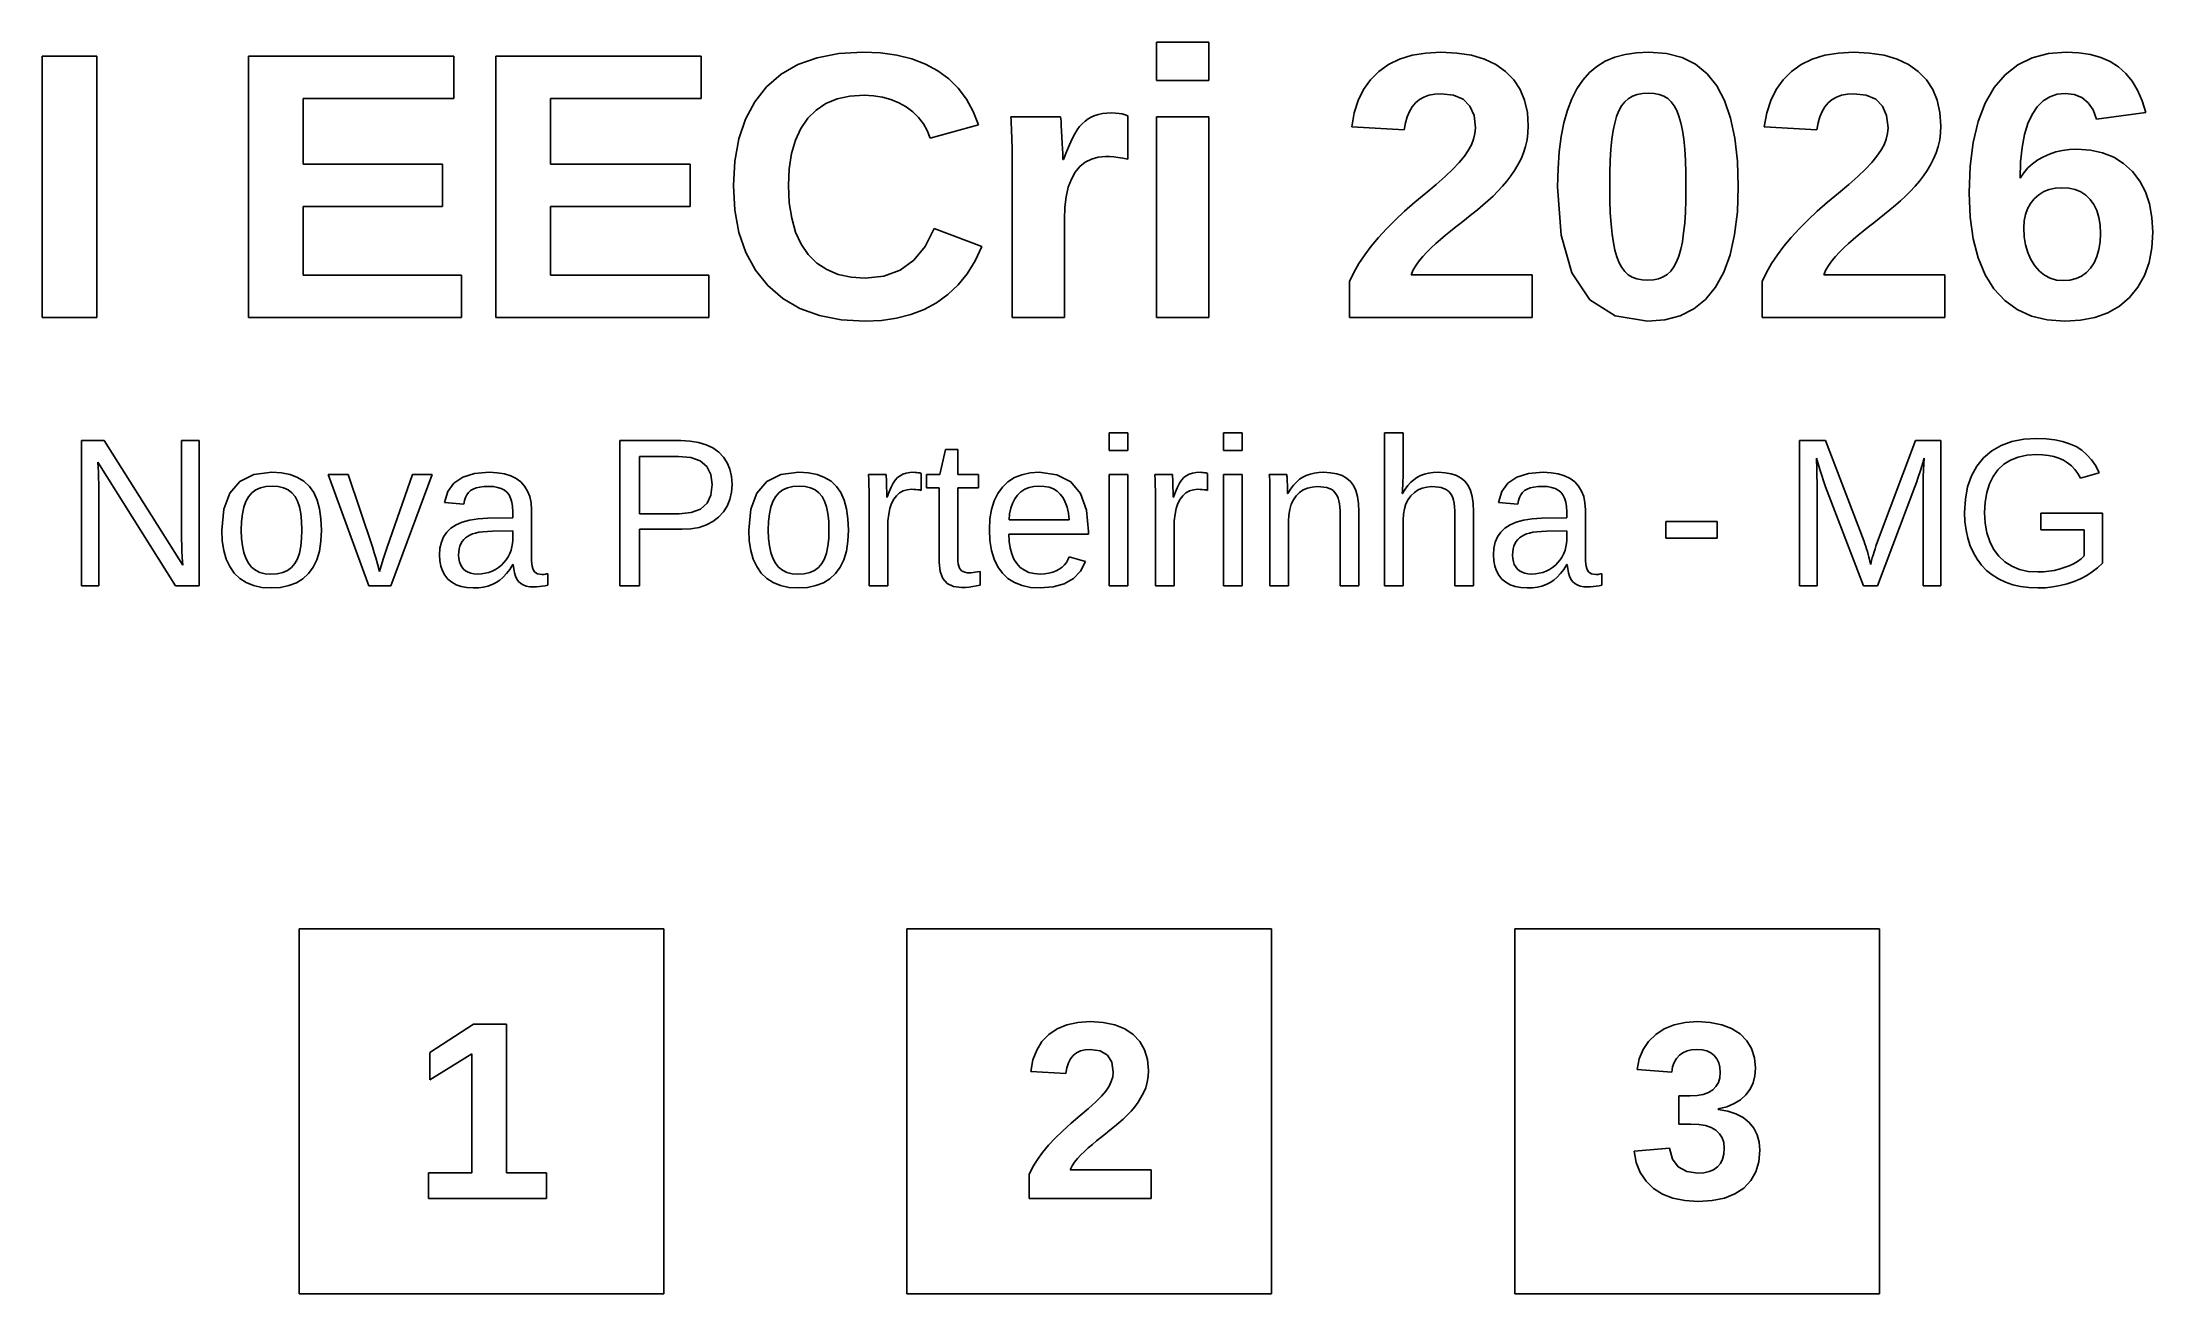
# Model space of a CAD drawing. Header units: metres. Extents: x 15.6 to 85, y 6 to 47.2.
import ezdxf

# ---------------------------------------------------------------- set-up
doc = ezdxf.new("R2010")
doc.units = ezdxf.units.M

msp = doc.modelspace()

# ---------------------------------------------------------------- linework, layer by layer
for p, q in [((17.3506, 46.7133), (15.5502, 46.7133)), ((15.5502, 46.7133), (15.5502, 38.114)), ((17.3506, 38.114), (17.3506, 46.7133)), ((29.0956, 46.7133), (22.3332, 46.7133)), ((22.3332, 46.7133), (22.3332, 38.114)), ((29.0956, 45.3218), (29.0956, 46.7133)), ((37.2376, 46.7133), (30.4752, 46.7133)), ((30.4752, 46.7133), (30.4752, 38.114)), ((37.2376, 45.3218), (37.2376, 46.7133)), ((41.0509, 46.6599), (40.4174, 46.4328)), ((41.763, 46.7961), (41.0509, 46.6599)), ((42.5538, 46.8415), (41.763, 46.7961)), ((43.1367, 46.8172), (42.5538, 46.8415)), ((43.6748, 46.7443), (43.1367, 46.8172)), ((44.1679, 46.6228), (43.6748, 46.7443)), ((44.6161, 46.4528), (44.1679, 46.6228)), ((53.9349, 47.1711), (52.2199, 47.1711)), ((52.2199, 47.1711), (52.2199, 45.9077)), ((53.9349, 45.9077), (53.9349, 47.1711)), ((60.2154, 46.6152), (59.8515, 46.4391)), ((60.6224, 46.7409), (60.2154, 46.6152)), ((61.0727, 46.8163), (60.6224, 46.7409)), ((61.5662, 46.8415), (61.0727, 46.8163)), ((62.097, 46.8161), (61.5662, 46.8415)), ((62.5759, 46.7399), (62.097, 46.8161)), ((63.0032, 46.613), (62.5759, 46.7399)), ((63.3786, 46.4352), (63.0032, 46.613)), ((66.9827, 46.5446), (66.7073, 46.3776)), ((67.2913, 46.6745), (66.9827, 46.5446)), ((67.6331, 46.7673), (67.2913, 46.6745)), ((68.0081, 46.8229), (67.6331, 46.7673)), ((68.4162, 46.8415), (68.0081, 46.8229)), ((68.9939, 46.7973), (68.4162, 46.8415)), ((69.506, 46.6647), (68.9939, 46.7973)), ((69.9528, 46.4438), (69.506, 46.6647)), ((73.7932, 46.6152), (73.4294, 46.4391)), ((74.2003, 46.7409), (73.7932, 46.6152)), ((74.6506, 46.8163), (74.2003, 46.7409)), ((75.1441, 46.8415), (74.6506, 46.8163)), ((75.6748, 46.8161), (75.1441, 46.8415)), ((76.1538, 46.7399), (75.6748, 46.8161)), ((76.581, 46.613), (76.1538, 46.7399)), ((76.9565, 46.4352), (76.581, 46.613)), ((81.03, 46.6554), (80.557, 46.4229)), ((81.5599, 46.795), (81.03, 46.6554)), ((82.1467, 46.8415), (81.5599, 46.795)), ((82.5652, 46.8222), (82.1467, 46.8415)), ((82.9469, 46.7643), (82.5652, 46.8222)), ((83.2917, 46.6679), (82.9469, 46.7643)), ((83.5997, 46.5329), (83.2917, 46.6679)), ((83.8708, 46.3593), (83.5997, 46.5329)), ((39.8625, 46.115), (39.3862, 45.7063)), ((40.4174, 46.4328), (39.8625, 46.115)), ((45.0194, 46.2341), (44.6161, 46.4528)), ((45.3775, 45.9684), (45.0194, 46.2341)), ((45.6903, 45.6571), (45.3775, 45.9684)), ((52.2199, 45.9077), (53.9349, 45.9077)), ((59.2558, 45.9387), (59.0289, 45.6191)), ((59.5309, 46.2128), (59.2558, 45.9387)), ((59.8515, 46.4391), (59.5309, 46.2128)), ((63.7023, 46.2067), (63.3786, 46.4352)), ((63.9704, 45.9323), (63.7023, 46.2067)), ((64.1789, 45.6169), (63.9704, 45.9323)), ((66.2415, 45.9245), (66.0475, 45.6364)), ((66.4615, 46.1716), (66.2415, 45.9245)), ((66.7073, 46.3776), (66.4615, 46.1716)), ((70.3341, 46.1345), (69.9528, 46.4438)), ((70.65, 45.7368), (70.3341, 46.1345)), ((72.8337, 45.9387), (72.6068, 45.6191)), ((73.1087, 46.2128), (72.8337, 45.9387)), ((73.4294, 46.4391), (73.1087, 46.2128)), ((77.2802, 46.2067), (76.9565, 46.4352)), ((77.5483, 45.9323), (77.2802, 46.2067)), ((77.7567, 45.6169), (77.5483, 45.9323)), ((80.1409, 46.0973), (79.7816, 45.6788)), ((80.557, 46.4229), (80.1409, 46.0973)), ((84.1087, 46.1452), (83.8708, 46.3593)), ((84.3171, 45.8887), (84.1087, 46.1452)), ((84.4959, 45.5896), (84.3171, 45.8887)), ((24.1337, 43.1613), (24.1337, 45.3218)), ((24.1337, 45.3218), (29.0956, 45.3218)), ((32.2757, 43.1613), (32.2757, 45.3218)), ((32.2757, 45.3218), (37.2376, 45.3218)), ((38.9929, 45.2129), (38.6871, 44.6409)), ((39.3862, 45.7063), (38.9929, 45.2129)), ((41.0143, 44.9411), (41.3377, 45.153)), ((41.3377, 45.153), (41.7081, 45.3044)), ((41.7081, 45.3044), (42.1257, 45.3952)), ((42.1257, 45.3952), (42.5904, 45.4255)), ((42.5904, 45.4255), (42.9018, 45.4102)), ((42.9018, 45.4102), (43.1963, 45.3645)), ((43.1963, 45.3645), (43.474, 45.2882)), ((43.474, 45.2882), (43.7349, 45.1814)), ((43.7349, 45.1814), (43.9789, 45.0441)), ((45.9576, 45.3), (45.6903, 45.6571)), ((46.1796, 44.8973), (45.9576, 45.3)), ((58.8501, 45.2542), (58.7194, 44.8438)), ((59.0289, 45.6191), (58.8501, 45.2542)), ((60.6315, 45.0481), (60.7393, 45.1784)), ((60.7393, 45.1784), (60.8656, 45.2849)), ((60.8656, 45.2849), (61.0127, 45.3678)), ((61.0127, 45.3678), (61.1805, 45.427)), ((61.1805, 45.427), (61.3691, 45.4625)), ((61.3691, 45.4625), (61.5784, 45.4744)), ((61.5784, 45.4744), (61.9849, 45.4294)), ((61.9849, 45.4294), (62.301, 45.2947)), ((62.301, 45.2947), (62.5268, 45.0701)), ((64.3278, 45.2605), (64.1789, 45.6169)), ((64.4171, 44.8631), (64.3278, 45.2605)), ((65.8793, 45.3073), (65.737, 44.9373)), ((66.0475, 45.6364), (65.8793, 45.3073)), ((67.5197, 45.0783), (67.6198, 45.2089)), ((67.6198, 45.2089), (67.7361, 45.3132)), ((67.7361, 45.3132), (67.8727, 45.3944)), ((67.8727, 45.3944), (68.0295, 45.4524)), ((68.0295, 45.4524), (68.2066, 45.4872)), ((68.2066, 45.4872), (68.404, 45.4988)), ((68.404, 45.4988), (68.59, 45.4873)), ((68.59, 45.4873), (68.7575, 45.4529)), ((68.7575, 45.4529), (68.9064, 45.3955)), ((68.9064, 45.3955), (69.0368, 45.3152)), ((69.0368, 45.3152), (69.1486, 45.2119)), ((69.1486, 45.2119), (69.2455, 45.0823)), ((70.9048, 45.2505), (70.65, 45.7368)), ((71.103, 44.6754), (70.9048, 45.2505)), ((72.428, 45.2542), (72.2972, 44.8438)), ((72.6068, 45.6191), (72.428, 45.2542)), ((74.2094, 45.0481), (74.3172, 45.1784)), ((74.3172, 45.1784), (74.4435, 45.2849)), ((74.4435, 45.2849), (74.5906, 45.3678)), ((74.5906, 45.3678), (74.7584, 45.427)), ((74.7584, 45.427), (74.947, 45.4625)), ((74.947, 45.4625), (75.1563, 45.4744)), ((75.1563, 45.4744), (75.5628, 45.4294)), ((75.5628, 45.4294), (75.8789, 45.2947)), ((75.8789, 45.2947), (76.1047, 45.0701)), ((77.9057, 45.2605), (77.7567, 45.6169)), ((77.995, 44.8631), (77.9057, 45.2605)), ((79.484, 45.1682), (79.2524, 44.5665)), ((79.7816, 45.6788), (79.484, 45.1682)), ((81.196, 45.0452), (81.389, 45.2383)), ((81.389, 45.2383), (81.6057, 45.3763)), ((81.6057, 45.3763), (81.846, 45.459)), ((81.846, 45.459), (82.11, 45.4866)), ((82.11, 45.4866), (82.4093, 45.4527)), ((82.4093, 45.4527), (82.6627, 45.3509)), ((82.6627, 45.3509), (82.8702, 45.1812)), ((82.8702, 45.1812), (83.0318, 44.9437)), ((84.6451, 45.2481), (84.4959, 45.5896)), ((84.7649, 44.8641), (84.6451, 45.2481)), ((38.6871, 44.6409), (38.4686, 43.9904)), ((40.5107, 44.3379), (40.7381, 44.6687)), ((40.7381, 44.6687), (41.0143, 44.9411)), ((43.9789, 45.0441), (44.199, 44.8809)), ((44.199, 44.8809), (44.388, 44.6965)), ((44.388, 44.6965), (44.5461, 44.4908)), ((44.5461, 44.4908), (44.6732, 44.2639)), ((44.7692, 44.0157), (46.3561, 44.449)), ((46.3561, 44.449), (46.1796, 44.8973)), ((49.0562, 44.7176), (47.4206, 44.7176)), ((47.4206, 44.7176), (47.4278, 44.602)), ((47.4278, 44.602), (47.4347, 44.4798)), ((47.4347, 44.4798), (47.4414, 44.351)), ((49.064, 44.6557), (49.0562, 44.7176)), ((49.0728, 44.5579), (49.064, 44.6557)), ((49.0826, 44.4243), (49.0728, 44.5579)), ((49.7735, 44.4909), (49.6866, 44.3949)), ((49.8662, 44.5751), (49.7735, 44.4909)), ((49.9649, 44.6476), (49.8662, 44.5751)), ((50.0693, 44.7084), (49.9649, 44.6476)), ((50.1821, 44.7578), (50.0693, 44.7084)), ((50.3056, 44.7963), (50.1821, 44.7578)), ((50.4399, 44.8237), (50.3056, 44.7963)), ((50.5849, 44.8402), (50.4399, 44.8237)), ((50.7407, 44.8457), (50.5849, 44.8402)), ((50.8674, 44.8421), (50.7407, 44.8457)), ((50.9838, 44.8311), (50.8674, 44.8421)), ((51.09, 44.8128), (50.9838, 44.8311)), ((51.1859, 44.7871), (51.09, 44.8128)), ((51.2716, 44.7542), (51.1859, 44.7871)), ((51.2716, 43.3199), (51.2716, 44.7542)), ((53.9349, 44.7176), (52.2199, 44.7176)), ((52.2199, 44.7176), (52.2199, 38.114)), ((53.9349, 38.114), (53.9349, 44.7176)), ((58.7194, 44.8438), (58.6367, 44.388)), ((60.3639, 44.2903), (60.4063, 44.5153)), ((60.4063, 44.5153), (60.465, 44.7166)), ((60.465, 44.7166), (60.5401, 44.8942)), ((60.5401, 44.8942), (60.6315, 45.0481)), ((62.5268, 45.0701), (62.6623, 44.7556)), ((62.6623, 44.7556), (62.7075, 44.3513)), ((64.4469, 44.4246), (64.4171, 44.8631)), ((65.6205, 44.524), (65.5299, 44.0652)), ((65.737, 44.9373), (65.6205, 44.524)), ((67.2413, 44.2629), (67.2926, 44.5107)), ((67.2926, 44.5107), (67.3561, 44.7292)), ((67.3561, 44.7292), (67.4318, 44.9184)), ((67.4318, 44.9184), (67.5197, 45.0783)), ((69.2455, 45.0823), (69.3312, 44.9229)), ((69.3312, 44.9229), (69.4056, 44.7337)), ((69.4056, 44.7337), (69.4688, 44.5147)), ((69.4688, 44.5147), (69.5208, 44.2659)), ((71.2446, 44.0113), (71.103, 44.6754)), ((72.2972, 44.8438), (72.2146, 44.388)), ((73.9418, 44.2903), (73.9841, 44.5153)), ((73.9841, 44.5153), (74.0429, 44.7166)), ((74.0429, 44.7166), (74.118, 44.8942)), ((74.118, 44.8942), (74.2094, 45.0481)), ((76.1047, 45.0701), (76.2402, 44.7556)), ((76.2402, 44.7556), (76.2854, 44.3513)), ((78.0248, 44.4246), (77.995, 44.8631)), ((79.2524, 44.5665), (79.087, 43.8739)), ((80.7748, 44.131), (80.885, 44.4925)), ((80.885, 44.4925), (81.0267, 44.7969)), ((81.0267, 44.7969), (81.196, 45.0452)), ((83.0318, 44.9437), (83.1476, 44.6383)), ((83.1476, 44.6383), (84.7649, 44.8641)), ((38.4686, 43.9904), (38.3375, 43.2612)), ((40.2075, 43.5079), (40.3339, 43.951)), ((40.3339, 43.951), (40.5107, 44.3379)), ((44.6732, 44.2639), (44.7692, 44.0157)), ((47.4414, 44.351), (47.4479, 44.2157)), ((47.4479, 44.2157), (47.4541, 44.0737)), ((47.4541, 44.0737), (47.4596, 43.9212)), ((47.4596, 43.9212), (47.4639, 43.7544)), ((47.4639, 43.7544), (47.4669, 43.5731)), ((49.0933, 44.2547), (49.0826, 44.4243)), ((49.1051, 44.0493), (49.0933, 44.2547)), ((49.116, 43.8409), (49.1051, 44.0493)), ((49.1246, 43.6626), (49.116, 43.8409)), ((49.3514, 43.7984), (49.2579, 43.5695)), ((49.4405, 43.9943), (49.3514, 43.7984)), ((49.5252, 44.1573), (49.4405, 43.9943)), ((49.6055, 44.2873), (49.5252, 44.1573)), ((49.6866, 44.3949), (49.6055, 44.2873)), ((58.6367, 44.388), (60.3639, 44.2903)), ((62.5768, 43.7955), (62.4751, 43.6073)), ((62.6494, 43.9822), (62.5768, 43.7955)), ((62.693, 44.1675), (62.6494, 43.9822)), ((62.7075, 44.3513), (62.693, 44.1675)), ((64.3612, 43.7413), (64.4088, 43.9598)), ((64.4088, 43.9598), (64.4374, 44.1876)), ((64.4374, 44.1876), (64.4469, 44.4246)), ((65.5299, 44.0652), (65.4652, 43.5611)), ((67.1691, 43.6526), (67.2007, 43.9791)), ((67.2007, 43.9791), (67.2413, 44.2629)), ((69.5208, 44.2659), (69.5626, 43.981)), ((69.5626, 43.981), (69.5951, 43.6537)), ((71.3296, 43.2585), (71.2446, 44.0113)), ((72.2146, 44.388), (73.9418, 44.2903)), ((76.1546, 43.7955), (76.0529, 43.6073)), ((76.2273, 43.9822), (76.1546, 43.7955)), ((76.2708, 44.1675), (76.2273, 43.9822)), ((76.2854, 44.3513), (76.2708, 44.1675)), ((77.9391, 43.7413), (77.9867, 43.9598)), ((77.9867, 43.9598), (78.0153, 44.1876)), ((78.0153, 44.1876), (78.0248, 44.4246)), ((79.087, 43.8739), (78.9878, 43.0901)), ((80.696, 43.7123), (80.7748, 44.131)), ((28.7232, 43.1613), (24.1337, 43.1613)), ((28.7232, 41.7698), (28.7232, 43.1613)), ((36.8652, 43.1613), (32.2757, 43.1613)), ((36.8652, 41.7698), (36.8652, 43.1613)), ((38.3375, 43.2612), (38.2938, 42.4533)), ((40.1317, 43.0087), (40.2075, 43.5079)), ((47.4669, 43.5731), (47.4688, 43.3775)), ((47.4688, 43.3775), (47.4694, 43.1674)), ((47.4694, 43.1674), (47.4694, 38.114)), ((49.1307, 43.5143), (49.1246, 43.6626)), ((49.1343, 43.396), (49.1307, 43.5143)), ((49.1356, 43.3077), (49.1343, 43.396)), ((49.16, 43.3077), (49.1356, 43.3077)), ((49.2579, 43.5695), (49.16, 43.3077)), ((49.5415, 42.8927), (49.6956, 43.0795)), ((49.6956, 43.0795), (49.8725, 43.2247)), ((49.8725, 43.2247), (50.072, 43.3285)), ((50.072, 43.3285), (50.2943, 43.3907)), ((50.2943, 43.3907), (50.5393, 43.4115)), ((50.5393, 43.4115), (50.6701, 43.4078)), ((50.6701, 43.4078), (50.8088, 43.3968)), ((50.8088, 43.3968), (50.9552, 43.3785)), ((50.9552, 43.3785), (51.1095, 43.3529)), ((51.1095, 43.3529), (51.2716, 43.3199)), ((62.1775, 43.2169), (61.9675, 42.9958)), ((62.3443, 43.4176), (62.1775, 43.2169)), ((62.4751, 43.6073), (62.3443, 43.4176)), ((63.997, 42.9538), (64.1083, 43.1399)), ((64.1083, 43.1399), (64.2089, 43.3322)), ((64.2089, 43.3322), (64.2946, 43.5321)), ((64.2946, 43.5321), (64.3612, 43.7413)), ((65.4652, 43.5611), (65.4264, 43.0116)), ((67.1329, 42.8714), (67.1465, 43.2833)), ((67.1465, 43.2833), (67.1691, 43.6526)), ((69.5951, 43.6537), (69.6183, 43.2838)), ((69.6183, 43.2838), (69.6322, 42.8715)), ((71.3579, 42.4167), (71.3296, 43.2585)), ((75.7554, 43.2169), (75.5453, 42.9958)), ((75.9222, 43.4176), (75.7554, 43.2169)), ((76.0529, 43.6073), (75.9222, 43.4176)), ((77.5749, 42.9538), (77.6862, 43.1399)), ((77.6862, 43.1399), (77.7867, 43.3322)), ((77.7867, 43.3322), (77.8724, 43.5321)), ((77.8724, 43.5321), (77.9391, 43.7413)), ((78.9878, 43.0901), (78.9547, 42.2153)), ((80.6331, 42.7035), (80.6488, 43.2365)), ((80.6488, 43.2365), (80.696, 43.7123)), ((81.0396, 43.1759), (80.887, 43.0356)), ((81.2092, 43.2992), (81.0396, 43.1759)), ((81.396, 43.4054), (81.2092, 43.2992)), ((81.5964, 43.4933), (81.396, 43.4054)), ((81.8071, 43.5616), (81.5964, 43.4933)), ((82.028, 43.6105), (81.8071, 43.5616)), ((82.2592, 43.6398), (82.028, 43.6105)), ((82.5006, 43.6495), (82.2592, 43.6398)), ((82.9428, 43.6202), (82.5006, 43.6495)), ((83.3463, 43.5323), (82.9428, 43.6202)), ((83.7113, 43.3859), (83.3463, 43.5323)), ((84.0377, 43.1808), (83.7113, 43.3859)), ((84.3255, 42.9171), (84.0377, 43.1808)), ((38.2938, 42.4533), (38.3391, 41.6461)), ((40.1065, 42.4533), (40.1317, 43.0087)), ((40.1325, 41.8882), (40.1065, 42.4533)), ((49.2416, 42.09), (49.313, 42.3976)), ((49.313, 42.3976), (49.4129, 42.6652)), ((49.4129, 42.6652), (49.5415, 42.8927)), ((61.4177, 42.4919), (61.078, 42.2092)), ((61.7142, 42.7541), (61.4177, 42.4919)), ((61.9675, 42.9958), (61.7142, 42.7541)), ((63.4464, 42.2692), (63.5986, 42.4319)), ((63.5986, 42.4319), (63.7421, 42.5998)), ((63.7421, 42.5998), (63.875, 42.7737)), ((63.875, 42.7737), (63.997, 42.9538)), ((65.4264, 43.0116), (65.4135, 42.4167)), ((65.4135, 42.4167), (65.5316, 40.8238)), ((67.1284, 42.4167), (67.1329, 42.8714)), ((67.1332, 41.9662), (67.1284, 42.4167)), ((69.6368, 42.4167), (69.6321, 41.9792)), ((69.6322, 42.8715), (69.6368, 42.4167)), ((71.328, 41.5874), (71.3579, 42.4167)), ((74.9955, 42.4919), (74.6558, 42.2092)), ((75.292, 42.7541), (74.9955, 42.4919)), ((75.5453, 42.9958), (75.292, 42.7541)), ((77.0242, 42.2692), (77.1765, 42.4319)), ((77.1765, 42.4319), (77.32, 42.5998)), ((77.32, 42.5998), (77.4528, 42.7737)), ((77.4528, 42.7737), (77.5749, 42.9538)), ((80.7515, 42.8781), (80.6331, 42.7035)), ((80.887, 43.0356), (80.7515, 42.8781)), ((81.5883, 42.3281), (81.7883, 42.3717)), ((81.7883, 42.3717), (82.0063, 42.3862)), ((82.0063, 42.3862), (82.2329, 42.3707)), ((82.2329, 42.3707), (82.4393, 42.3242)), ((84.5672, 42.6032), (84.3255, 42.9171)), ((84.7551, 42.2473), (84.5672, 42.6032)), ((24.1337, 39.5055), (24.1337, 41.7698)), ((24.1337, 41.7698), (28.7232, 41.7698)), ((32.2757, 39.5055), (32.2757, 41.7698)), ((32.2757, 41.7698), (36.8652, 41.7698)), ((40.2105, 41.3792), (40.1325, 41.8882)), ((49.1844, 41.3547), (49.1987, 41.7424)), ((49.1987, 41.7424), (49.2416, 42.09)), ((60.7148, 41.9065), (60.3773, 41.6086)), ((61.078, 42.2092), (60.7148, 41.9065)), ((62.7716, 41.6599), (62.9501, 41.806)), ((62.9501, 41.806), (63.1221, 41.9563)), ((63.1221, 41.9563), (63.2875, 42.1107)), ((63.2875, 42.1107), (63.4464, 42.2692)), ((67.1475, 41.5569), (67.1332, 41.9662)), ((69.6321, 41.9792), (69.6178, 41.5798)), ((74.2927, 41.9065), (73.9552, 41.6086)), ((74.6558, 42.2092), (74.2927, 41.9065)), ((76.3494, 41.6599), (76.528, 41.806)), ((76.528, 41.806), (76.7, 41.9563)), ((76.7, 41.9563), (76.8654, 42.1107)), ((76.8654, 42.1107), (77.0242, 42.2692)), ((78.9547, 42.2153), (78.9873, 41.4191)), ((80.8099, 41.5027), (80.8782, 41.6949)), ((80.8782, 41.6949), (80.9739, 41.8684)), ((80.9739, 41.8684), (81.0969, 42.0231)), ((81.0969, 42.0231), (81.2427, 42.1538)), ((81.2427, 42.1538), (81.4065, 42.2555)), ((81.4065, 42.2555), (81.5883, 42.3281)), ((82.4393, 42.3242), (82.6255, 42.2467)), ((82.6255, 42.2467), (82.7914, 42.1382)), ((82.7914, 42.1382), (82.937, 41.9987)), ((82.937, 41.9987), (83.0589, 41.8298)), ((83.0589, 41.8298), (83.1538, 41.6335)), ((84.8894, 41.8494), (84.7551, 42.2473)), ((84.9699, 41.4095), (84.8894, 41.8494)), ((38.3391, 41.6461), (38.4749, 40.9139)), ((40.3405, 40.9263), (40.2105, 41.3792)), ((44.8974, 41.0435), (44.6037, 40.4547)), ((46.4659, 40.4515), (44.8974, 41.0435)), ((49.1844, 38.114), (49.1844, 41.3547)), ((59.7792, 41.0276), (59.5186, 40.7444)), ((60.0655, 41.3157), (59.7792, 41.0276)), ((60.3773, 41.6086), (60.0655, 41.3157)), ((61.8897, 40.958), (62.0616, 41.0954)), ((62.0616, 41.0954), (62.2358, 41.2344)), ((62.2358, 41.2344), (62.4122, 41.3748)), ((62.4122, 41.3748), (62.5908, 41.5166)), ((62.5908, 41.5166), (62.7716, 41.6599)), ((67.1713, 41.1889), (67.1475, 41.5569)), ((67.2046, 40.8621), (67.1713, 41.1889)), ((69.594, 41.2185), (69.5606, 40.8953)), ((69.6178, 41.5798), (69.594, 41.2185)), ((71.2383, 40.8426), (71.328, 41.5874)), ((73.3571, 41.0276), (73.0965, 40.7444)), ((73.6433, 41.3157), (73.3571, 41.0276)), ((73.9552, 41.6086), (73.6433, 41.3157)), ((75.4675, 40.958), (75.6395, 41.0954)), ((75.6395, 41.0954), (75.8137, 41.2344)), ((75.8137, 41.2344), (75.9901, 41.3748)), ((75.9901, 41.3748), (76.1687, 41.5166)), ((76.1687, 41.5166), (76.3494, 41.6599)), ((78.9873, 41.4191), (79.0851, 40.7051)), ((80.7552, 41.0618), (80.7688, 41.2916)), ((80.7695, 40.7719), (80.7552, 41.0618)), ((80.7688, 41.2916), (80.8099, 41.5027)), ((83.1538, 41.6335), (83.2215, 41.4095)), ((83.2215, 41.4095), (83.2622, 41.1579)), ((83.2622, 41.1579), (83.2757, 40.8787)), ((84.9968, 40.9276), (84.9699, 41.4095)), ((38.4749, 40.9139), (38.7013, 40.2566)), ((40.5225, 40.5296), (40.3405, 40.9263)), ((40.7565, 40.189), (40.5225, 40.5296)), ((44.6037, 40.4547), (44.2304, 39.9967)), ((46.2443, 39.979), (46.4659, 40.4515)), ((59.2822, 40.4622), (59.0685, 40.1771)), ((59.5186, 40.7444), (59.2822, 40.4622)), ((61.1115, 40.2684), (61.255, 40.4073)), ((61.255, 40.4073), (61.4045, 40.5457)), ((61.4045, 40.5457), (61.5601, 40.6836)), ((61.5601, 40.6836), (61.7218, 40.8211)), ((61.7218, 40.8211), (61.8897, 40.958)), ((65.5316, 40.8238), (65.8861, 39.5849)), ((67.2474, 40.5766), (67.2046, 40.8621)), ((67.3007, 40.3267), (67.2474, 40.5766)), ((67.3651, 40.1069), (67.3007, 40.3267)), ((69.4643, 40.3586), (69.3991, 40.1361)), ((69.5178, 40.6101), (69.4643, 40.3586)), ((69.5606, 40.8953), (69.5178, 40.6101)), ((71.0887, 40.1822), (71.2383, 40.8426)), ((72.86, 40.4622), (72.6463, 40.1771)), ((73.0965, 40.7444), (72.86, 40.4622)), ((74.6894, 40.2684), (74.8328, 40.4073)), ((74.8328, 40.4073), (74.9824, 40.5457)), ((74.9824, 40.5457), (75.138, 40.6836)), ((75.138, 40.6836), (75.2997, 40.8211)), ((75.2997, 40.8211), (75.4675, 40.958)), ((79.0851, 40.7051), (79.248, 40.0734)), ((80.8123, 40.5028), (80.7695, 40.7719)), ((80.8837, 40.2544), (80.8123, 40.5028)), ((83.224, 40.348), (83.1593, 40.1203)), ((83.2628, 40.6008), (83.224, 40.348)), ((83.2757, 40.8787), (83.2628, 40.6008)), ((84.8737, 39.9237), (84.966, 40.402)), ((84.966, 40.402), (84.9968, 40.9276)), ((38.7013, 40.2566), (39.0183, 39.6742)), ((39.0183, 39.6742), (39.4259, 39.1668)), ((41.0395, 39.9078), (40.7565, 40.189)), ((41.3687, 39.6891), (41.0395, 39.9078)), ((41.744, 39.5328), (41.3687, 39.6891)), ((43.7776, 39.6695), (43.2452, 39.4733)), ((44.2304, 39.9967), (43.7776, 39.6695)), ((45.985, 39.5575), (46.2443, 39.979)), ((58.7091, 39.598), (58.5635, 39.3041)), ((58.8774, 39.889), (58.7091, 39.598)), ((59.0685, 40.1771), (58.8774, 39.889)), ((60.5897, 39.5238), (60.6653, 39.6806)), ((60.6653, 39.6806), (60.7552, 39.8334)), ((60.7552, 39.8334), (60.8596, 39.9823)), ((60.8596, 39.9823), (60.9784, 40.1273)), ((60.9784, 40.1273), (61.1115, 40.2684)), ((65.8861, 39.5849), (66.4769, 38.6999)), ((67.4408, 39.9171), (67.3651, 40.1069)), ((67.5277, 39.7573), (67.4408, 39.9171)), ((67.6259, 39.6275), (67.5277, 39.7573)), ((67.739, 39.5243), (67.6259, 39.6275)), ((69.1333, 39.6428), (69.0182, 39.5341)), ((69.2336, 39.7782), (69.1333, 39.6428)), ((69.3222, 39.9426), (69.2336, 39.7782)), ((69.3991, 40.1361), (69.3222, 39.9426)), ((70.6103, 39.1149), (70.8794, 39.6063)), ((70.8794, 39.6063), (71.0887, 40.1822)), ((72.287, 39.598), (72.1414, 39.3041)), ((72.4553, 39.889), (72.287, 39.598)), ((72.6463, 40.1771), (72.4553, 39.889)), ((74.1676, 39.5238), (74.2431, 39.6806)), ((74.2431, 39.6806), (74.3331, 39.8334)), ((74.3331, 39.8334), (74.4375, 39.9823)), ((74.4375, 39.9823), (74.5562, 40.1273)), ((74.5562, 40.1273), (74.6894, 40.2684)), ((79.248, 40.0734), (79.4762, 39.524)), ((80.9837, 40.0267), (80.8837, 40.2544)), ((81.1122, 39.8199), (80.9837, 40.0267)), ((81.2639, 39.643), (81.1122, 39.8199)), ((81.4335, 39.5054), (81.2639, 39.643)), ((82.8126, 39.5922), (82.6525, 39.4768)), ((82.9523, 39.7405), (82.8126, 39.5922)), ((83.0687, 39.9178), (82.9523, 39.7405)), ((83.1593, 40.1203), (83.0687, 39.9178)), ((84.72, 39.4928), (84.8737, 39.9237)), ((29.3457, 39.5055), (24.1337, 39.5055)), ((29.3457, 38.114), (29.3457, 39.5055)), ((37.4878, 39.5055), (32.2757, 39.5055)), ((37.4878, 38.114), (37.4878, 39.5055)), ((39.4259, 39.1668), (39.9165, 38.7439)), ((42.1655, 39.4391), (41.744, 39.5328)), ((42.6331, 39.4078), (42.1655, 39.4391)), ((43.2452, 39.4733), (42.6331, 39.4078)), ((45.3527, 38.8676), (45.6878, 39.187)), ((45.6878, 39.187), (45.985, 39.5575)), ((58.5635, 39.3041), (58.5635, 38.114)), ((64.5812, 39.5238), (60.5897, 39.5238)), ((64.5812, 38.114), (64.5812, 39.5238)), ((67.871, 39.444), (67.739, 39.5243)), ((68.0217, 39.3866), (67.871, 39.444)), ((68.1913, 39.3522), (68.0217, 39.3866)), ((68.3796, 39.3407), (68.1913, 39.3522)), ((68.566, 39.3528), (68.3796, 39.3407)), ((68.7346, 39.389), (68.566, 39.3528)), ((68.8853, 39.4495), (68.7346, 39.389)), ((69.0182, 39.5341), (68.8853, 39.4495)), ((70.2813, 38.7106), (70.6103, 39.1149)), ((72.1414, 39.3041), (72.1414, 38.114)), ((78.1591, 39.5238), (74.1676, 39.5238)), ((78.1591, 38.114), (78.1591, 39.5238)), ((79.4762, 39.524), (79.7695, 39.0569)), ((79.7695, 39.0569), (80.1236, 38.6735)), ((81.6208, 39.4072), (81.4335, 39.5054)), ((81.826, 39.3482), (81.6208, 39.4072)), ((82.049, 39.3285), (81.826, 39.3482)), ((82.2707, 39.345), (82.049, 39.3285)), ((82.4718, 39.3945), (82.2707, 39.345)), ((82.6525, 39.4768), (82.4718, 39.3945)), ((84.2278, 38.7731), (84.5047, 39.1093)), ((84.5047, 39.1093), (84.72, 39.4928)), ((39.9165, 38.7439), (40.4825, 38.4149)), ((40.4825, 38.4149), (41.124, 38.1799)), ((43.6648, 38.0891), (44.1341, 38.2106)), ((44.1341, 38.2106), (44.5725, 38.3806)), ((44.5725, 38.3806), (44.9798, 38.5992)), ((44.9798, 38.5992), (45.3527, 38.8676)), ((66.4769, 38.6999), (67.304, 38.1689)), ((69.444, 38.1716), (69.8925, 38.3962)), ((69.8925, 38.3962), (70.2813, 38.7106)), ((80.1236, 38.6735), (80.5341, 38.3753)), ((80.5341, 38.3753), (81.001, 38.1624)), ((83.0941, 38.1169), (83.5189, 38.2732)), ((83.5189, 38.2732), (83.8968, 38.4919)), ((83.8968, 38.4919), (84.2278, 38.7731)), ((15.5502, 38.114), (17.3506, 38.114)), ((22.3332, 38.114), (29.3457, 38.114)), ((30.4752, 38.114), (37.4878, 38.114)), ((41.124, 38.1799), (41.8408, 38.039)), ((41.8408, 38.039), (42.6331, 37.992)), ((42.6331, 37.992), (43.1645, 38.0163)), ((43.1645, 38.0163), (43.6648, 38.0891)), ((47.4694, 38.114), (49.1844, 38.114)), ((52.2199, 38.114), (53.9349, 38.114)), ((58.5635, 38.114), (64.5812, 38.114)), ((67.304, 38.1689), (68.3674, 37.992)), ((68.3674, 37.992), (68.9356, 38.0369)), ((68.9356, 38.0369), (69.444, 38.1716)), ((72.1414, 38.114), (78.1591, 38.114)), ((81.001, 38.1624), (81.5243, 38.0346)), ((81.5243, 38.0346), (82.1039, 37.992)), ((82.1039, 37.992), (82.6225, 38.0232)), ((82.6225, 38.0232), (83.0941, 38.1169)), ((17.5911, 34.0639), (16.8384, 34.0639)), ((16.8384, 34.0639), (16.8384, 29.2865)), ((20.1748, 29.968), (17.5911, 34.0639)), ((20.7173, 34.0639), (20.1341, 34.0639)), ((20.1341, 34.0639), (20.1341, 30.9309)), ((20.7173, 29.2865), (20.7173, 34.0639)), ((36.5648, 34.0639), (34.5542, 34.0639)), ((34.5542, 34.0639), (34.5542, 29.2865)), ((36.8717, 34.0488), (36.5648, 34.0639)), ((37.1497, 34.0037), (36.8717, 34.0488)), ((51.2685, 34.3182), (50.6582, 34.3182)), ((50.6582, 34.3182), (50.6582, 33.735)), ((51.2685, 33.735), (51.2685, 34.3182)), ((55.0336, 34.3182), (54.4232, 34.3182)), ((54.4232, 34.3182), (54.4232, 33.735)), ((55.0336, 33.735), (55.0336, 34.3182)), ((60.3289, 34.3182), (59.7185, 34.3182)), ((59.7185, 34.3182), (59.7185, 29.2865)), ((60.3289, 33.0094), (60.3289, 34.3182)), ((74.2277, 34.0639), (73.3767, 34.0639)), ((73.3767, 34.0639), (73.3767, 29.2865)), ((75.4992, 30.7512), (74.2277, 34.0639)), ((77.1911, 34.0639), (75.9434, 30.7512)), ((78.0218, 34.0639), (77.1911, 34.0639)), ((78.0218, 29.2865), (78.0218, 34.0639)), ((80.3599, 34.0331), (80.0093, 33.9056)), ((80.7509, 34.1096), (80.3599, 34.0331)), ((81.1823, 34.1351), (80.7509, 34.1096)), ((81.4877, 34.1244), (81.1823, 34.1351)), ((81.7693, 34.0922), (81.4877, 34.1244)), ((82.027, 34.0387), (81.7693, 34.0922)), ((82.2608, 33.9637), (82.027, 34.0387)), ((17.3979, 33.0263), (17.3809, 33.3552)), ((17.3809, 33.3552), (19.9374, 29.2865)), ((35.2018, 31.6599), (35.2018, 33.5451)), ((35.2018, 33.5451), (36.4869, 33.5451)), ((36.4869, 33.5451), (36.8872, 33.5081)), ((36.8872, 33.5081), (37.1986, 33.397)), ((37.3985, 33.9284), (37.1497, 34.0037)), ((37.1986, 33.397), (37.421, 33.2119)), ((37.6184, 33.823), (37.3985, 33.9284)), ((37.8092, 33.6875), (37.6184, 33.823)), ((37.9679, 33.5246), (37.8092, 33.6875)), ((38.0913, 33.337), (37.9679, 33.5246)), ((38.1794, 33.1248), (38.0913, 33.337)), ((45.2703, 33.7757), (45.0905, 32.9551)), ((45.6772, 33.7757), (45.2703, 33.7757)), ((45.6772, 32.9551), (45.6772, 33.7757)), ((50.6582, 33.735), (51.2685, 33.735)), ((54.4232, 33.735), (55.0336, 33.735)), ((73.9395, 33.1145), (73.9293, 33.4909)), ((73.9293, 33.4909), (74.0412, 33.1179)), ((77.404, 33.2587), (77.4691, 33.4909)), ((77.4691, 33.4909), (77.4581, 33.294)), ((79.4293, 33.4976), (79.2048, 33.2216)), ((79.6991, 33.7271), (79.4293, 33.4976)), ((80.0093, 33.9056), (79.6991, 33.7271)), ((80.0912, 33.286), (80.3129, 33.4261)), ((80.3129, 33.4261), (80.5659, 33.5261)), ((80.5659, 33.5261), (80.85, 33.5861)), ((80.85, 33.5861), (81.1653, 33.6061)), ((81.1653, 33.6061), (81.3713, 33.5987)), ((81.3713, 33.5987), (81.5633, 33.5763)), ((81.5633, 33.5763), (81.7413, 33.539)), ((81.7413, 33.539), (81.9053, 33.4868)), ((81.9053, 33.4868), (82.0554, 33.4196)), ((82.0554, 33.4196), (82.1923, 33.3362)), ((82.1923, 33.3362), (82.3169, 33.2352)), ((82.4707, 33.8672), (82.2608, 33.9637)), ((82.6597, 33.7472), (82.4707, 33.8672)), ((82.8304, 33.6014), (82.6597, 33.7472)), ((82.983, 33.4298), (82.8304, 33.6014)), ((83.1174, 33.2325), (82.983, 33.4298)), ((17.4148, 32.4601), (17.3979, 33.0263)), ((22.0499, 32.7191), (21.721, 32.3394)), ((22.5103, 32.947), (22.0499, 32.7191)), ((23.1023, 33.0229), (22.5103, 32.947)), ((23.4209, 33.0044), (23.1023, 33.0229)), ((23.7039, 32.9489), (23.4209, 33.0044)), ((23.9514, 32.8563), (23.7039, 32.9489)), ((24.1634, 32.7267), (23.9514, 32.8563)), ((24.3399, 32.5601), (24.1634, 32.7267)), ((25.6127, 32.9551), (24.9617, 32.9551)), ((24.9617, 32.9551), (26.2941, 29.2865)), ((26.4196, 30.5681), (25.6127, 32.9551)), ((27.7385, 32.9551), (26.9044, 30.5614)), ((27.0163, 29.2865), (28.3862, 32.9551)), ((28.3862, 32.9551), (27.7385, 32.9551)), ((29.0968, 32.6665), (28.8953, 32.3893)), ((29.3911, 32.8645), (29.0968, 32.6665)), ((29.7782, 32.9833), (29.3911, 32.8645)), ((30.258, 33.0229), (29.7782, 32.9833)), ((30.521, 33.0103), (30.258, 33.0229)), ((30.7566, 32.9722), (30.521, 33.0103)), ((30.9648, 32.9088), (30.7566, 32.9722)), ((31.1455, 32.82), (30.9648, 32.9088)), ((31.2989, 32.7059), (31.1455, 32.82)), ((31.4247, 32.5678), (31.2989, 32.7059)), ((37.421, 33.2119), (37.5545, 32.9527)), ((37.5545, 32.9527), (37.599, 32.6195)), ((38.2323, 32.8879), (38.1794, 33.1248)), ((38.25, 32.6262), (38.2323, 32.8879)), ((39.3915, 32.7191), (39.0626, 32.3394)), ((39.852, 32.947), (39.3915, 32.7191)), ((40.444, 33.0229), (39.852, 32.947)), ((40.7625, 33.0044), (40.444, 33.0229)), ((41.0456, 32.9489), (40.7625, 33.0044)), ((41.2931, 32.8563), (41.0456, 32.9489)), ((41.5051, 32.7267), (41.2931, 32.8563)), ((41.6815, 32.5601), (41.5051, 32.7267)), ((43.3171, 32.9551), (42.7407, 32.9551)), ((42.7407, 32.9551), (42.748, 32.7712)), ((42.748, 32.7712), (42.7537, 32.5938)), ((43.3269, 32.7255), (43.3171, 32.9551)), ((43.3344, 32.5358), (43.3269, 32.7255)), ((43.5486, 32.664), (43.4814, 32.5351)), ((43.6192, 32.769), (43.5486, 32.664)), ((43.6934, 32.85), (43.6192, 32.769)), ((43.7756, 32.9123), (43.6934, 32.85)), ((43.8703, 32.9607), (43.7756, 32.9123)), ((43.9774, 32.9953), (43.8703, 32.9607)), ((44.097, 33.016), (43.9774, 32.9953)), ((44.2291, 33.0229), (44.097, 33.016)), ((44.2781, 33.0216), (44.2291, 33.0229)), ((44.3273, 33.0175), (44.2781, 33.0216)), ((44.3768, 33.0107), (44.3273, 33.0175)), ((44.4266, 33.0013), (44.3768, 33.0107)), ((44.4767, 32.989), (44.4266, 33.0013)), ((44.4767, 32.4296), (44.4767, 32.989)), ((45.0905, 32.9551), (44.643, 32.9551)), ((44.643, 32.9551), (44.643, 32.511)), ((46.3553, 32.9551), (45.6772, 32.9551)), ((46.3553, 32.511), (46.3553, 32.9551)), ((47.3274, 32.7126), (47.1426, 32.5381)), ((47.5413, 32.8484), (47.3274, 32.7126)), ((47.7844, 32.9454), (47.5413, 32.8484)), ((48.0567, 33.0035), (47.7844, 32.9454)), ((48.3581, 33.0229), (48.0567, 33.0035)), ((48.9404, 32.945), (48.3581, 33.0229)), ((49.3932, 32.711), (48.9404, 32.945)), ((49.7167, 32.3211), (49.3932, 32.711)), ((51.2685, 32.9551), (50.6582, 32.9551)), ((50.6582, 32.9551), (50.6582, 29.2865)), ((51.2685, 29.2865), (51.2685, 32.9551)), ((52.7379, 32.9551), (52.1615, 32.9551)), ((52.1615, 32.9551), (52.1688, 32.7712)), ((52.1688, 32.7712), (52.1745, 32.5938)), ((52.7477, 32.7255), (52.7379, 32.9551)), ((52.7553, 32.5358), (52.7477, 32.7255)), ((52.9694, 32.664), (52.9023, 32.5351)), ((53.0401, 32.769), (52.9694, 32.664)), ((53.1142, 32.85), (53.0401, 32.769)), ((53.1964, 32.9123), (53.1142, 32.85)), ((53.2911, 32.9607), (53.1964, 32.9123)), ((53.3983, 32.9953), (53.2911, 32.9607)), ((53.5179, 33.016), (53.3983, 32.9953)), ((53.65, 33.0229), (53.5179, 33.016)), ((53.6989, 33.0216), (53.65, 33.0229)), ((53.7482, 33.0175), (53.6989, 33.0216)), ((53.7977, 33.0107), (53.7482, 33.0175)), ((53.8475, 33.0013), (53.7977, 33.0107)), ((53.8975, 32.989), (53.8475, 33.0013)), ((53.8975, 32.4296), (53.8975, 32.989)), ((55.0336, 32.9551), (54.4232, 32.9551)), ((54.4232, 32.9551), (54.4232, 29.2865)), ((55.0336, 29.2865), (55.0336, 32.9551)), ((56.503, 32.9551), (55.9266, 32.9551)), ((55.9266, 32.9551), (55.9339, 32.8783)), ((55.9339, 32.8783), (55.9396, 32.7615)), ((55.9396, 32.7615), (55.9436, 32.6048)), ((56.5043, 32.9461), (56.503, 32.9551)), ((56.5057, 32.9324), (56.5043, 32.9461)), ((56.507, 32.914), (56.5057, 32.9324)), ((56.5084, 32.8911), (56.507, 32.914)), ((56.5097, 32.8636), (56.5084, 32.8911)), ((56.5127, 32.8004), (56.5097, 32.8636)), ((56.5163, 32.7301), (56.5127, 32.8004)), ((56.5182, 32.6923), (56.5163, 32.7301)), ((56.5203, 32.6469), (56.5182, 32.6923)), ((56.5226, 32.5877), (56.5203, 32.6469)), ((56.8163, 32.7036), (56.719, 32.5962)), ((56.9189, 32.7934), (56.8163, 32.7036)), ((57.0268, 32.8653), (56.9189, 32.7934)), ((57.1427, 32.922), (57.0268, 32.8653)), ((57.2693, 32.9662), (57.1427, 32.922)), ((57.4066, 32.9977), (57.2693, 32.9662)), ((57.5547, 33.0166), (57.4066, 32.9977)), ((57.7134, 33.0229), (57.5547, 33.0166)), ((57.9419, 33.0109), (57.7134, 33.0229)), ((58.1444, 32.9749), (57.9419, 33.0109)), ((58.3211, 32.9149), (58.1444, 32.9749)), ((58.4718, 32.8309), (58.3211, 32.9149)), ((58.5966, 32.7229), (58.4718, 32.8309)), ((58.6973, 32.5872), (58.5966, 32.7229)), ((60.317, 32.5822), (60.3212, 32.6698)), ((60.3212, 32.6698), (60.3246, 32.7563)), ((60.3246, 32.7563), (60.327, 32.8418)), ((60.327, 32.8418), (60.3284, 32.9261)), ((60.3284, 32.9261), (60.3289, 33.0094)), ((60.5766, 32.6902), (60.482, 32.5848)), ((60.6775, 32.7803), (60.5766, 32.6902)), ((60.7849, 32.8551), (60.6775, 32.7803)), ((60.9013, 32.9155), (60.7849, 32.8551)), ((61.0295, 32.9625), (60.9013, 32.9155)), ((61.1696, 32.9961), (61.0295, 32.9625)), ((61.3214, 33.0162), (61.1696, 32.9961)), ((61.485, 33.0229), (61.3214, 33.0162)), ((61.7112, 33.0111), (61.485, 33.0229)), ((61.9123, 32.9755), (61.7112, 33.0111)), ((62.0882, 32.9161), (61.9123, 32.9755)), ((62.2391, 32.8331), (62.0882, 32.9161)), ((62.3649, 32.7262), (62.2391, 32.8331)), ((62.4668, 32.5915), (62.3649, 32.7262)), ((63.7767, 32.6665), (63.5752, 32.3893)), ((64.071, 32.8645), (63.7767, 32.6665)), ((64.4581, 32.9833), (64.071, 32.8645)), ((64.9379, 33.0229), (64.4581, 32.9833)), ((65.2009, 33.0103), (64.9379, 33.0229)), ((65.4365, 32.9722), (65.2009, 33.0103)), ((65.6447, 32.9088), (65.4365, 32.9722)), ((65.8255, 32.82), (65.6447, 32.9088)), ((65.9788, 32.7059), (65.8255, 32.82)), ((66.1046, 32.5678), (65.9788, 32.7059)), ((73.9531, 32.4737), (73.9395, 33.1145)), ((74.0412, 33.1179), (74.2311, 32.5415)), ((77.1708, 32.5415), (77.225, 32.6891)), ((77.225, 32.6891), (77.282, 32.8578)), ((77.282, 32.8578), (77.3416, 33.0477)), ((77.3416, 33.0477), (77.404, 33.2587)), ((77.4398, 32.6836), (77.4386, 32.4737)), ((77.4435, 32.8903), (77.4398, 32.6836)), ((77.4496, 33.0938), (77.4435, 32.8903)), ((77.4581, 33.294), (77.4496, 33.0938)), ((79.0301, 32.9036), (78.9053, 32.5435)), ((79.2048, 33.2216), (79.0301, 32.9036)), ((79.5332, 32.3588), (79.6207, 32.6405)), ((79.6207, 32.6405), (79.7432, 32.8896)), ((79.7432, 32.8896), (79.9006, 33.106)), ((79.9006, 33.106), (80.0912, 33.286)), ((82.3169, 33.2352), (82.4291, 33.1165)), ((82.4291, 33.1165), (82.529, 32.9802)), ((82.529, 32.9802), (82.6165, 32.8263)), ((82.6165, 32.8263), (83.2336, 33.0094)), ((83.2336, 33.0094), (83.1174, 33.2325)), ((17.4148, 29.2865), (17.4148, 32.4601)), ((21.721, 32.3394), (21.5237, 31.8077)), ((22.1847, 31.8771), (22.2517, 32.0649)), ((22.2517, 32.0649), (22.3377, 32.221)), ((22.3377, 32.221), (22.4452, 32.3474)), ((22.4452, 32.3474), (22.5764, 32.4456)), ((22.5764, 32.4456), (22.7314, 32.5158)), ((22.7314, 32.5158), (22.91, 32.558)), ((22.91, 32.558), (23.1125, 32.572)), ((23.1125, 32.572), (23.3131, 32.5582)), ((23.3131, 32.5582), (23.4892, 32.5169)), ((23.4892, 32.5169), (23.6408, 32.4481)), ((23.6408, 32.4481), (23.7678, 32.3517)), ((23.7678, 32.3517), (23.8703, 32.2278)), ((23.8703, 32.2278), (23.9514, 32.0736)), ((23.9514, 32.0736), (24.0146, 31.8861)), ((24.4827, 32.3546), (24.3399, 32.5601)), ((24.5938, 32.1082), (24.4827, 32.3546)), ((24.6731, 31.8211), (24.5938, 32.1082)), ((28.8953, 32.3893), (28.7865, 32.0329)), ((28.7865, 32.0329), (29.4239, 31.9752)), ((29.4239, 31.9752), (29.4448, 32.0907)), ((29.4448, 32.0907), (29.4776, 32.1928)), ((29.4776, 32.1928), (29.5224, 32.2816)), ((29.5224, 32.2816), (29.5791, 32.3571)), ((29.5791, 32.3571), (29.6477, 32.4194)), ((29.6477, 32.4194), (29.7313, 32.4695)), ((29.7313, 32.4695), (29.8327, 32.5084)), ((29.8327, 32.5084), (29.9521, 32.5362)), ((29.9521, 32.5362), (30.0893, 32.5529)), ((30.0893, 32.5529), (30.2445, 32.5584)), ((30.2445, 32.5584), (30.3985, 32.5507)), ((30.3985, 32.5507), (30.5353, 32.5275)), ((30.5353, 32.5275), (30.6546, 32.4888)), ((30.6546, 32.4888), (30.7566, 32.4347)), ((30.7566, 32.4347), (30.8412, 32.3651)), ((30.8412, 32.3651), (30.9096, 32.2777)), ((30.9096, 32.2777), (30.9628, 32.1699)), ((30.9628, 32.1699), (31.0007, 32.0417)), ((31.0007, 32.0417), (31.0235, 31.8932)), ((31.5224, 32.407), (31.4247, 32.5678)), ((31.5923, 32.2236), (31.5224, 32.407)), ((31.6342, 32.0175), (31.5923, 32.2236)), ((31.6482, 31.7888), (31.6342, 32.0175)), ((37.4254, 32.0054), (37.2084, 31.8135)), ((37.5556, 32.274), (37.4254, 32.0054)), ((37.599, 32.6195), (37.5556, 32.274)), ((38.0907, 31.9126), (38.1792, 32.1282)), ((38.1792, 32.1282), (38.2323, 32.3661)), ((38.2323, 32.3661), (38.25, 32.6262)), ((39.0626, 32.3394), (38.8653, 31.8077)), ((39.5264, 31.8771), (39.5933, 32.0649)), ((39.5933, 32.0649), (39.6794, 32.221)), ((39.6794, 32.221), (39.7868, 32.3474)), ((39.7868, 32.3474), (39.9181, 32.4456)), ((39.9181, 32.4456), (40.073, 32.5158)), ((40.073, 32.5158), (40.2517, 32.558)), ((40.2517, 32.558), (40.4541, 32.572)), ((40.4541, 32.572), (40.6548, 32.5582)), ((40.6548, 32.5582), (40.8309, 32.5169)), ((40.8309, 32.5169), (40.9825, 32.4481)), ((40.9825, 32.4481), (41.1095, 32.3517)), ((41.1095, 32.3517), (41.2119, 32.2278)), ((41.2119, 32.2278), (41.2931, 32.0736)), ((41.2931, 32.0736), (41.3562, 31.8861)), ((41.8243, 32.3546), (41.6815, 32.5601)), ((41.9354, 32.1082), (41.8243, 32.3546)), ((42.0148, 31.8211), (41.9354, 32.1082)), ((42.7537, 32.5938), (42.7578, 32.4229)), ((42.7578, 32.4229), (42.7602, 32.2586)), ((42.7602, 32.2586), (42.761, 32.1007)), ((42.761, 32.1007), (42.761, 29.2865)), ((43.3399, 32.3859), (43.3344, 32.5358)), ((43.3431, 32.276), (43.3399, 32.3859)), ((43.3442, 32.2058), (43.3431, 32.276)), ((43.3577, 32.2058), (43.3442, 32.2058)), ((43.4178, 32.3824), (43.3577, 32.2058)), ((43.4814, 32.5351), (43.4178, 32.3824)), ((43.4434, 31.8293), (43.4994, 31.9941)), ((43.4994, 31.9941), (43.5714, 32.1363)), ((43.5714, 32.1363), (43.6586, 32.2541)), ((43.6586, 32.2541), (43.7602, 32.3457)), ((43.7602, 32.3457), (43.8761, 32.4111)), ((43.8761, 32.4111), (44.0065, 32.4504)), ((44.0065, 32.4504), (44.1512, 32.4635)), ((44.1512, 32.4635), (44.2293, 32.4621)), ((44.2293, 32.4621), (44.3009, 32.4581)), ((44.3009, 32.4581), (44.366, 32.4513)), ((44.366, 32.4513), (44.4246, 32.4418)), ((44.4246, 32.4418), (44.4767, 32.4296)), ((44.643, 32.511), (45.0668, 32.511)), ((45.0668, 32.511), (45.0668, 30.0629)), ((45.6772, 30.1952), (45.6772, 32.511)), ((45.6772, 32.511), (46.3553, 32.511)), ((46.8703, 32.0824), (46.7852, 31.8037)), ((46.9894, 32.3272), (46.8703, 32.0824)), ((47.1426, 32.5381), (46.9894, 32.3272)), ((47.4192, 31.8394), (47.4751, 32.0024)), ((47.4751, 32.0024), (47.5502, 32.1478)), ((47.5502, 32.1478), (47.6444, 32.2753)), ((47.6444, 32.2753), (47.7555, 32.3821)), ((47.7555, 32.3821), (47.8815, 32.4652)), ((47.8815, 32.4652), (48.0222, 32.5245)), ((48.0222, 32.5245), (48.1777, 32.5601)), ((48.1777, 32.5601), (48.348, 32.572)), ((48.348, 32.572), (48.5225, 32.5613)), ((48.5225, 32.5613), (48.68, 32.5294)), ((48.68, 32.5294), (48.8203, 32.4762)), ((48.8203, 32.4762), (48.9436, 32.4017)), ((48.9436, 32.4017), (49.0498, 32.3058)), ((49.0498, 32.3058), (49.1397, 32.1868)), ((49.1397, 32.1868), (49.2142, 32.0427)), ((49.2142, 32.0427), (49.2732, 31.8736)), ((49.9108, 31.7752), (49.7167, 32.3211)), ((52.1745, 32.5938), (52.1786, 32.4229)), ((52.1786, 32.4229), (52.181, 32.2586)), ((52.181, 32.2586), (52.1818, 32.1007)), ((52.1818, 32.1007), (52.1818, 29.2865)), ((52.7607, 32.3859), (52.7553, 32.5358)), ((52.7639, 32.276), (52.7607, 32.3859)), ((52.765, 32.2058), (52.7639, 32.276)), ((52.7786, 32.2058), (52.765, 32.2058)), ((52.8387, 32.3824), (52.7786, 32.2058)), ((52.9023, 32.5351), (52.8387, 32.3824)), ((52.8642, 31.8293), (52.9202, 31.9941)), ((52.9202, 31.9941), (52.9922, 32.1363)), ((52.9922, 32.1363), (53.0794, 32.2541)), ((53.0794, 32.2541), (53.181, 32.3457)), ((53.181, 32.3457), (53.297, 32.4111)), ((53.297, 32.4111), (53.4273, 32.4504)), ((53.4273, 32.4504), (53.572, 32.4635)), ((53.572, 32.4635), (53.6501, 32.4621)), ((53.6501, 32.4621), (53.7217, 32.4581)), ((53.7217, 32.4581), (53.7868, 32.4513)), ((53.7868, 32.4513), (53.8454, 32.4418)), ((53.8454, 32.4418), (53.8975, 32.4296)), ((55.9436, 32.6048), (55.9461, 32.4083)), ((55.9461, 32.4083), (55.9469, 32.1719)), ((55.9469, 32.1719), (55.9469, 29.2865)), ((56.5249, 32.5148), (56.5226, 32.5877)), ((56.5274, 32.4282), (56.5249, 32.5148)), ((56.5301, 32.3279), (56.5274, 32.4282)), ((56.5403, 32.3279), (56.5301, 32.3279)), ((56.627, 32.4709), (56.5403, 32.3279)), ((56.5979, 31.8036), (56.6488, 31.9711)), ((56.719, 32.5962), (56.627, 32.4709)), ((56.6488, 31.9711), (56.72, 32.1198)), ((56.72, 32.1198), (56.8115, 32.2499)), ((56.8115, 32.2499), (56.9207, 32.3585)), ((56.9207, 32.3585), (57.0448, 32.443)), ((57.0448, 32.443), (57.1838, 32.5034)), ((57.1838, 32.5034), (57.3377, 32.5396)), ((57.3377, 32.5396), (57.5066, 32.5516)), ((57.5066, 32.5516), (57.6214, 32.5481)), ((57.6214, 32.5481), (57.7246, 32.5375)), ((57.7246, 32.5375), (57.8162, 32.5199)), ((57.8162, 32.5199), (57.8961, 32.4952)), ((57.8961, 32.4952), (57.9643, 32.4635)), ((57.9643, 32.4635), (58.0233, 32.4238)), ((58.0233, 32.4238), (58.0755, 32.3751)), ((58.0755, 32.3751), (58.1209, 32.3174)), ((58.1209, 32.3174), (58.1596, 32.2508)), ((58.1596, 32.2508), (58.1915, 32.1753)), ((58.1915, 32.1753), (58.2171, 32.0888)), ((58.2171, 32.0888), (58.237, 31.9892)), ((58.237, 31.9892), (58.2513, 31.8766)), ((58.7757, 32.4202), (58.6973, 32.5872)), ((58.8316, 32.2218), (58.7757, 32.4202)), ((58.8652, 31.9922), (58.8316, 32.2218)), ((58.8764, 31.7311), (58.8652, 31.9922)), ((60.3017, 32.3279), (60.3034, 32.3489)), ((60.3119, 32.3279), (60.3017, 32.3279)), ((60.3034, 32.3489), (60.3058, 32.3849)), ((60.3058, 32.3849), (60.3088, 32.4357)), ((60.3088, 32.4357), (60.3125, 32.5015)), ((60.3938, 32.464), (60.3119, 32.3279)), ((60.3125, 32.5015), (60.317, 32.5822)), ((60.3703, 31.8208), (60.4222, 31.9815)), ((60.482, 32.5848), (60.3938, 32.464)), ((60.4222, 31.9815), (60.4948, 32.1256)), ((60.4948, 32.1256), (60.5882, 32.2532)), ((60.5882, 32.2532), (60.6988, 32.3607)), ((60.6988, 32.3607), (60.8231, 32.4442)), ((60.8231, 32.4442), (60.9611, 32.5039)), ((60.9611, 32.5039), (61.1128, 32.5397)), ((61.1128, 32.5397), (61.2782, 32.5516)), ((61.2782, 32.5516), (61.3885, 32.5481)), ((61.3885, 32.5481), (61.4887, 32.5375)), ((61.4887, 32.5375), (61.5789, 32.5199)), ((61.5789, 32.5199), (61.659, 32.4952)), ((61.659, 32.4952), (61.7292, 32.4635)), ((61.7292, 32.4635), (61.7906, 32.4242)), ((61.7906, 32.4242), (61.8447, 32.377)), ((61.8447, 32.377), (61.8915, 32.3217)), ((61.8915, 32.3217), (61.931, 32.2584)), ((61.931, 32.2584), (61.9631, 32.1871)), ((61.9631, 32.1871), (61.9887, 32.1039)), ((61.9887, 32.1039), (62.0087, 32.0049)), ((62.0087, 32.0049), (62.0229, 31.8899)), ((62.5461, 32.4246), (62.4668, 32.5915)), ((62.6027, 32.2256), (62.5461, 32.4246)), ((62.6367, 31.9944), (62.6027, 32.2256)), ((62.648, 31.7311), (62.6367, 31.9944)), ((63.5752, 32.3893), (63.4664, 32.0329)), ((63.4664, 32.0329), (64.1038, 31.9752)), ((64.1038, 31.9752), (64.1247, 32.0907)), ((64.1247, 32.0907), (64.1575, 32.1928)), ((64.1575, 32.1928), (64.2023, 32.2816)), ((64.2023, 32.2816), (64.259, 32.3571)), ((64.259, 32.3571), (64.3276, 32.4194)), ((64.3276, 32.4194), (64.4112, 32.4695)), ((64.4112, 32.4695), (64.5126, 32.5084)), ((64.5126, 32.5084), (64.632, 32.5362)), ((64.632, 32.5362), (64.7692, 32.5529)), ((64.7692, 32.5529), (64.9244, 32.5584)), ((64.9244, 32.5584), (65.0785, 32.5507)), ((65.0785, 32.5507), (65.2152, 32.5275)), ((65.2152, 32.5275), (65.3345, 32.4888)), ((65.3345, 32.4888), (65.4365, 32.4347)), ((65.4365, 32.4347), (65.5211, 32.3651)), ((65.5211, 32.3651), (65.5895, 32.2777)), ((65.5895, 32.2777), (65.6427, 32.1699)), ((65.6427, 32.1699), (65.6806, 32.0417)), ((65.6806, 32.0417), (65.7034, 31.8932)), ((66.2023, 32.407), (66.1046, 32.5678)), ((66.2722, 32.2236), (66.2023, 32.407)), ((66.3141, 32.0175), (66.2722, 32.2236)), ((66.3281, 31.7888), (66.3141, 32.0175)), ((73.9531, 29.2865), (73.9531, 32.4737)), ((74.2311, 32.5415), (75.4822, 29.2865)), ((75.9366, 29.2865), (77.1708, 32.5415)), ((77.4386, 32.4737), (77.4386, 29.2865)), ((78.8304, 32.1414), (78.8055, 31.6972)), ((78.9053, 32.5435), (78.8304, 32.1414)), ((79.4632, 31.6972), (79.4807, 32.0444)), ((79.4807, 32.0444), (79.5332, 32.3588)), ((21.5237, 31.8077), (21.4579, 31.1242)), ((22.0987, 31.1242), (22.1082, 31.4068)), ((22.1082, 31.4068), (22.1369, 31.6577)), ((22.1369, 31.6577), (22.1847, 31.8771)), ((24.0146, 31.8861), (24.0597, 31.6653)), ((24.0597, 31.6653), (24.0867, 31.4114)), ((24.0867, 31.4114), (24.0958, 31.1242)), ((24.7207, 31.493), (24.6731, 31.8211)), ((24.7366, 31.1242), (24.7207, 31.493)), ((29.1667, 31.2959), (28.9984, 31.1852)), ((29.3716, 31.3838), (29.1667, 31.2959)), ((29.6134, 31.4489), (29.3716, 31.3838)), ((29.8919, 31.4912), (29.6134, 31.4489)), ((30.2072, 31.5107), (29.8919, 31.4912)), ((31.0311, 31.5243), (30.2072, 31.5107)), ((31.0235, 31.8932), (31.0311, 31.7243)), ((31.0311, 31.7243), (31.0311, 31.5243)), ((31.6482, 30.2087), (31.6482, 31.7888)), ((36.514, 31.6599), (35.2018, 31.6599)), ((36.9046, 31.6983), (36.514, 31.6599)), ((37.2084, 31.8135), (36.9046, 31.6983)), ((37.1624, 31.212), (37.4028, 31.292)), ((37.4028, 31.292), (37.6178, 31.404)), ((37.6178, 31.404), (37.8075, 31.548)), ((37.8075, 31.548), (37.9668, 31.7192)), ((37.9668, 31.7192), (38.0907, 31.9126)), ((38.8653, 31.8077), (38.7995, 31.1242)), ((39.4403, 31.1242), (39.4499, 31.4068)), ((39.4499, 31.4068), (39.4786, 31.6577)), ((39.4786, 31.6577), (39.5264, 31.8771)), ((41.3562, 31.8861), (41.4013, 31.6653)), ((41.4013, 31.6653), (41.4284, 31.4114)), ((41.4284, 31.4114), (41.4374, 31.1242)), ((42.0624, 31.493), (42.0148, 31.8211)), ((42.0783, 31.1242), (42.0624, 31.493)), ((43.3714, 31.1988), (43.3793, 31.4316)), ((43.3793, 31.4316), (43.4034, 31.6418)), ((43.4034, 31.6418), (43.4434, 31.8293)), ((46.7341, 31.4911), (46.7171, 31.1445)), ((46.7852, 31.8037), (46.7341, 31.4911)), ((47.3647, 31.4599), (47.3824, 31.6585)), ((49.3448, 31.4599), (47.3647, 31.4599)), ((47.3824, 31.6585), (47.4192, 31.8394)), ((49.2732, 31.8736), (49.3167, 31.6793)), ((49.3167, 31.6793), (49.3448, 31.4599)), ((49.9755, 31.0733), (49.9108, 31.7752)), ((52.7922, 31.1988), (52.8002, 31.4316)), ((52.8002, 31.4316), (52.8242, 31.6418)), ((52.8242, 31.6418), (52.8642, 31.8293)), ((56.5572, 31.4124), (56.5674, 31.6173)), ((56.5572, 29.2865), (56.5572, 31.4124)), ((56.5674, 31.6173), (56.5979, 31.8036)), ((58.2513, 31.8766), (58.2598, 31.7511)), ((58.2598, 31.7511), (58.2627, 31.6124)), ((58.2627, 31.6124), (58.2627, 29.2865)), ((58.8764, 29.2865), (58.8764, 31.7311)), ((60.3289, 31.4497), (60.3392, 31.6435)), ((60.3289, 29.2865), (60.3289, 31.4497)), ((60.3392, 31.6435), (60.3703, 31.8208)), ((62.0229, 31.8899), (62.0314, 31.7591)), ((62.0314, 31.7591), (62.0343, 31.6124)), ((62.0343, 31.6124), (62.0343, 29.2865)), ((62.648, 29.2865), (62.648, 31.7311)), ((63.8466, 31.2959), (63.6783, 31.1852)), ((64.0516, 31.3838), (63.8466, 31.2959)), ((64.2933, 31.4489), (64.0516, 31.3838)), ((64.5718, 31.4912), (64.2933, 31.4489)), ((64.8871, 31.5107), (64.5718, 31.4912)), ((65.711, 31.5243), (64.8871, 31.5107)), ((65.7034, 31.8932), (65.711, 31.7243)), ((65.711, 31.7243), (65.711, 31.5243)), ((66.3281, 30.2087), (66.3281, 31.7888)), ((70.6684, 31.4022), (68.973, 31.4022)), ((68.973, 31.4022), (68.973, 30.8597)), ((70.6684, 30.8597), (70.6684, 31.4022)), ((78.8055, 31.6972), (78.817, 31.4014)), ((78.817, 31.4014), (78.8513, 31.1214)), ((79.4818, 31.3504), (79.4632, 31.6972)), ((79.5376, 31.034), (79.4818, 31.3504)), ((83.3387, 31.6769), (81.3145, 31.6769)), ((81.3145, 31.6769), (81.3145, 31.1344)), ((83.3387, 30.029), (83.3387, 31.6769)), ((20.1341, 30.9309), (20.1357, 30.797)), ((20.1357, 30.797), (20.1406, 30.6337)), ((20.1406, 30.6337), (20.1487, 30.4411)), ((21.4579, 31.1242), (21.4743, 30.7714)), ((21.4743, 30.7714), (21.5235, 30.4534)), ((22.1081, 30.8484), (22.0987, 31.1242)), ((22.1364, 30.6015), (22.1081, 30.8484)), ((22.1835, 30.3835), (22.1364, 30.6015)), ((24.0581, 30.5882), (24.0109, 30.3678)), ((24.0863, 30.8403), (24.0581, 30.5882)), ((24.0958, 31.1242), (24.0863, 30.8403)), ((24.6688, 30.4325), (24.7197, 30.7587)), ((24.7197, 30.7587), (24.7366, 31.1242)), ((26.4431, 30.4926), (26.4196, 30.5681)), ((26.9044, 30.5614), (26.7722, 30.1613)), ((28.6837, 30.7238), (28.6387, 30.5277)), ((28.7586, 30.8988), (28.6837, 30.7238)), ((28.8635, 31.0526), (28.7586, 30.8988)), ((28.9984, 31.1852), (28.8635, 31.0526)), ((29.27, 30.5032), (29.2937, 30.592)), ((29.2937, 30.592), (29.327, 30.6724)), ((29.327, 30.6724), (29.3697, 30.7444)), ((29.3697, 30.7444), (29.4213, 30.8087)), ((29.4213, 30.8087), (29.4812, 30.866)), ((29.4812, 30.866), (29.5493, 30.9162)), ((29.5493, 30.9162), (29.6257, 30.9593)), ((29.6257, 30.9593), (29.7104, 30.9953)), ((29.7104, 30.9953), (29.8076, 31.0249)), ((29.8076, 31.0249), (29.9215, 31.0485)), ((29.9215, 31.0485), (30.052, 31.0662)), ((30.052, 31.0662), (30.1992, 31.0778)), ((30.1992, 31.0778), (30.3632, 31.0835)), ((30.3632, 31.0835), (31.0311, 31.0971)), ((31.007, 30.5726), (30.9768, 30.4631)), ((31.0251, 30.6834), (31.007, 30.5726)), ((31.0311, 30.7953), (31.0251, 30.6834)), ((31.0311, 31.0971), (31.0311, 30.7953)), ((35.2018, 31.1479), (36.6055, 31.1479)), ((35.2018, 29.2865), (35.2018, 31.1479)), ((36.6055, 31.1479), (36.8967, 31.1639)), ((36.8967, 31.1639), (37.1624, 31.212)), ((38.7995, 31.1242), (38.8159, 30.7714)), ((38.8159, 30.7714), (38.8652, 30.4534)), ((39.4497, 30.8484), (39.4403, 31.1242)), ((39.478, 30.6015), (39.4497, 30.8484)), ((39.5251, 30.3835), (39.478, 30.6015)), ((41.3997, 30.5882), (41.3526, 30.3678)), ((41.428, 30.8403), (41.3997, 30.5882)), ((41.4374, 31.1242), (41.428, 30.8403)), ((42.0105, 30.4325), (42.0613, 30.7587)), ((42.0613, 30.7587), (42.0783, 31.1242)), ((43.3714, 29.2865), (43.3714, 31.1988)), ((46.7171, 31.1445), (46.7341, 30.7809)), ((46.7341, 30.7809), (46.7852, 30.455)), ((47.3683, 30.7513), (47.3579, 30.992)), ((47.3579, 30.992), (49.9755, 30.992)), ((47.3996, 30.5336), (47.3683, 30.7513)), ((49.9755, 30.992), (49.9755, 31.0733)), ((52.7922, 29.2865), (52.7922, 31.1988)), ((63.3636, 30.7238), (63.3187, 30.5277)), ((63.4386, 30.8988), (63.3636, 30.7238)), ((63.5435, 31.0526), (63.4386, 30.8988)), ((63.6783, 31.1852), (63.5435, 31.0526)), ((63.9499, 30.5032), (63.9736, 30.592)), ((63.9736, 30.592), (64.0069, 30.6724)), ((64.0069, 30.6724), (64.0496, 30.7444)), ((64.0496, 30.7444), (64.1012, 30.8087)), ((64.1012, 30.8087), (64.1611, 30.866)), ((64.1611, 30.866), (64.2292, 30.9162)), ((64.2292, 30.9162), (64.3056, 30.9593)), ((64.3056, 30.9593), (64.3903, 30.9953)), ((64.3903, 30.9953), (64.4875, 31.0249)), ((64.4875, 31.0249), (64.6014, 31.0485)), ((64.6014, 31.0485), (64.7319, 31.0662)), ((64.7319, 31.0662), (64.8792, 31.0778)), ((64.8792, 31.0778), (65.0431, 31.0835)), ((65.0431, 31.0835), (65.711, 31.0971)), ((65.6869, 30.5726), (65.6567, 30.4631)), ((65.705, 30.6834), (65.6869, 30.5726)), ((65.711, 30.7953), (65.705, 30.6834)), ((65.711, 31.0971), (65.711, 30.7953)), ((68.973, 30.8597), (70.6684, 30.8597)), ((75.5261, 30.6701), (75.4992, 30.7512)), ((75.5526, 30.5866), (75.5261, 30.6701)), ((75.5787, 30.5008), (75.5526, 30.5866)), ((75.8866, 30.5919), (75.8587, 30.506)), ((75.91, 30.6615), (75.8866, 30.5919)), ((75.9289, 30.7146), (75.91, 30.6615)), ((75.9434, 30.7512), (75.9289, 30.7146)), ((78.8513, 31.1214), (78.9086, 30.8573)), ((78.9086, 30.8573), (78.9888, 30.609)), ((78.9888, 30.609), (79.092, 30.3766)), ((79.6305, 30.7482), (79.5376, 31.034)), ((79.7605, 30.4929), (79.6305, 30.7482)), ((81.3145, 31.1344), (82.742, 31.1344)), ((82.742, 31.1344), (82.742, 30.2731)), ((20.1487, 30.4411), (20.1601, 30.2192)), ((20.1601, 30.2192), (20.1748, 29.968)), ((21.5235, 30.4534), (21.6056, 30.1703)), ((21.6056, 30.1703), (21.7204, 29.922)), ((21.7204, 29.922), (21.8681, 29.7086)), ((22.2495, 30.1944), (22.1835, 30.3835)), ((22.3343, 30.0341), (22.2495, 30.1944)), ((22.4394, 29.9029), (22.3343, 30.0341)), ((22.566, 29.8009), (22.4394, 29.9029)), ((23.7533, 29.8953), (23.6214, 29.7966)), ((23.8601, 30.0222), (23.7533, 29.8953)), ((23.9449, 30.1792), (23.8601, 30.0222)), ((24.0109, 30.3678), (23.9449, 30.1792)), ((24.3128, 29.69), (24.4653, 29.8982)), ((24.4653, 29.8982), (24.584, 30.1457)), ((24.584, 30.1457), (24.6688, 30.4325)), ((26.4782, 30.3745), (26.4431, 30.4926)), ((26.525, 30.2138), (26.4782, 30.3745)), ((26.5834, 30.0105), (26.525, 30.2138)), ((26.6535, 29.7646), (26.5834, 30.0105)), ((26.7722, 30.1613), (26.6535, 29.7646)), ((28.6387, 30.5277), (28.6238, 30.3104)), ((28.6238, 30.3104), (28.6349, 30.1157)), ((28.6349, 30.1157), (28.6682, 29.9383)), ((28.6682, 29.9383), (28.7238, 29.7783)), ((29.251, 30.3003), (29.2558, 30.4059)), ((29.2575, 30.1864), (29.251, 30.3003)), ((29.2558, 30.4059), (29.27, 30.5032)), ((29.2768, 30.0833), (29.2575, 30.1864)), ((29.309, 29.991), (29.2768, 30.0833)), ((29.3541, 29.9097), (29.309, 29.991)), ((29.4121, 29.8391), (29.3541, 29.9097)), ((30.5683, 29.8946), (30.4682, 29.829)), ((30.6595, 29.9692), (30.5683, 29.8946)), ((30.7419, 30.053), (30.6595, 29.9692)), ((30.8154, 30.1458), (30.7419, 30.053)), ((30.8802, 30.2477), (30.8154, 30.1458)), ((30.9345, 30.3548), (30.8802, 30.2477)), ((30.9768, 30.4631), (30.9345, 30.3548)), ((30.9345, 29.83), (31.0311, 29.9883)), ((31.0311, 29.9883), (31.0514, 29.9883)), ((31.0514, 29.9883), (31.0649, 29.8445)), ((31.651, 30.1056), (31.6482, 30.2087)), ((31.6596, 30.0132), (31.651, 30.1056)), ((31.6738, 29.9314), (31.6596, 30.0132)), ((31.6937, 29.8604), (31.6738, 29.9314)), ((38.8652, 30.4534), (38.9472, 30.1703)), ((38.9472, 30.1703), (39.0621, 29.922)), ((39.0621, 29.922), (39.2098, 29.7086)), ((39.5911, 30.1944), (39.5251, 30.3835)), ((39.676, 30.0341), (39.5911, 30.1944)), ((39.781, 29.9029), (39.676, 30.0341)), ((39.9076, 29.8009), (39.781, 29.9029)), ((41.095, 29.8953), (40.9631, 29.7966)), ((41.2018, 30.0222), (41.095, 29.8953)), ((41.2866, 30.1792), (41.2018, 30.0222)), ((41.3526, 30.3678), (41.2866, 30.1792)), ((41.6544, 29.69), (41.807, 29.8982)), ((41.807, 29.8982), (41.9257, 30.1457)), ((41.9257, 30.1457), (42.0105, 30.4325)), ((45.0668, 30.0629), (45.0961, 29.7639)), ((45.6806, 30.0957), (45.6772, 30.1952)), ((45.691, 30.0088), (45.6806, 30.0957)), ((45.7083, 29.9346), (45.691, 30.0088)), ((45.7325, 29.8729), (45.7083, 29.9346)), ((45.7636, 29.8239), (45.7325, 29.8729)), ((46.7852, 30.455), (46.8703, 30.1668)), ((46.8703, 30.1668), (46.9894, 29.9163)), ((46.9894, 29.9163), (47.1426, 29.7035)), ((47.4519, 30.3389), (47.3996, 30.5336)), ((47.5249, 30.1674), (47.4519, 30.3389)), ((47.6189, 30.0188), (47.5249, 30.1674)), ((47.733, 29.8956), (47.6189, 30.0188)), ((47.8663, 29.7997), (47.733, 29.8956)), ((49.107, 29.9029), (49.0176, 29.8357)), ((49.1841, 29.9768), (49.107, 29.9029)), ((49.2489, 30.0575), (49.1841, 29.9768)), ((49.3013, 30.145), (49.2489, 30.0575)), ((49.3414, 30.2392), (49.3013, 30.145)), ((49.8771, 30.0867), (49.3414, 30.2392)), ((49.7121, 29.7742), (49.8771, 30.0867)), ((63.3187, 30.5277), (63.3037, 30.3104)), ((63.3037, 30.3104), (63.3148, 30.1157)), ((63.3148, 30.1157), (63.3482, 29.9383)), ((63.3482, 29.9383), (63.4038, 29.7783)), ((63.9309, 30.3003), (63.9357, 30.4059)), ((63.9374, 30.1864), (63.9309, 30.3003)), ((63.9357, 30.4059), (63.9499, 30.5032)), ((63.9567, 30.0833), (63.9374, 30.1864)), ((63.9889, 29.991), (63.9567, 30.0833)), ((64.034, 29.9097), (63.9889, 29.991)), ((64.092, 29.8391), (64.034, 29.9097)), ((65.2482, 29.8946), (65.1481, 29.829)), ((65.3394, 29.9692), (65.2482, 29.8946)), ((65.4218, 30.053), (65.3394, 29.9692)), ((65.4954, 30.1458), (65.4218, 30.053)), ((65.5601, 30.2477), (65.4954, 30.1458)), ((65.6145, 30.3548), (65.5601, 30.2477)), ((65.6144, 29.83), (65.711, 29.9883)), ((65.6567, 30.4631), (65.6145, 30.3548)), ((65.711, 29.9883), (65.7313, 29.9883)), ((65.7313, 29.9883), (65.7448, 29.8445)), ((66.3309, 30.1056), (66.3281, 30.2087)), ((66.3395, 30.0132), (66.3309, 30.1056)), ((66.3537, 29.9314), (66.3395, 30.0132)), ((66.3737, 29.8604), (66.3537, 29.9314)), ((75.6044, 30.4127), (75.5787, 30.5008)), ((75.6297, 30.3223), (75.6044, 30.4127)), ((75.6531, 30.2358), (75.6297, 30.3223)), ((75.6731, 30.1596), (75.6531, 30.2358)), ((75.6897, 30.0934), (75.6731, 30.1596)), ((75.7029, 30.0375), (75.6897, 30.0934)), ((75.7128, 29.9917), (75.7029, 30.0375)), ((75.726, 30.0516), (75.7128, 29.9917)), ((75.744, 30.1228), (75.726, 30.0516)), ((75.7667, 30.2052), (75.744, 30.1228)), ((75.7942, 30.2988), (75.7667, 30.2052)), ((75.8264, 30.4037), (75.7942, 30.2988)), ((75.8587, 30.506), (75.8264, 30.4037)), ((79.092, 30.3766), (79.2168, 30.1626)), ((79.2168, 30.1626), (79.3622, 29.9697)), ((79.3622, 29.9697), (79.528, 29.7978)), ((79.9277, 30.2681), (79.7605, 30.4929)), ((80.1278, 30.0795), (79.9277, 30.2681)), ((80.3563, 29.9328), (80.1278, 30.0795)), ((80.6134, 29.8281), (80.3563, 29.9328)), ((82.0859, 29.8866), (81.9213, 29.8354)), ((82.2418, 29.9477), (82.0859, 29.8866)), ((82.3854, 30.0168), (82.2418, 29.9477)), ((82.5166, 30.0941), (82.3854, 30.0168)), ((82.6355, 30.1796), (82.5166, 30.0941)), ((82.742, 30.2731), (82.6355, 30.1796)), ((83.0075, 29.7477), (83.18, 29.8814)), ((83.18, 29.8814), (83.3387, 30.029)), ((16.8384, 29.2865), (17.4148, 29.2865)), ((19.9374, 29.2865), (20.7173, 29.2865)), ((21.8681, 29.7086), (22.048, 29.5323)), ((22.048, 29.5323), (22.2593, 29.3951)), ((22.2593, 29.3951), (22.502, 29.2971)), ((22.502, 29.2971), (22.7763, 29.2383)), ((22.7141, 29.728), (22.566, 29.8009)), ((22.8839, 29.6842), (22.7141, 29.728)), ((22.7763, 29.2383), (23.082, 29.2187)), ((23.0752, 29.6696), (22.8839, 29.6842)), ((23.2823, 29.6837), (23.0752, 29.6696)), ((23.082, 29.2187), (23.3894, 29.2376)), ((23.4644, 29.7261), (23.2823, 29.6837)), ((23.3894, 29.2376), (23.6662, 29.2941)), ((23.6214, 29.7966), (23.4644, 29.7261)), ((23.6662, 29.2941), (23.9124, 29.3884)), ((23.9124, 29.3884), (24.1279, 29.5203)), ((24.1279, 29.5203), (24.3128, 29.69)), ((26.2941, 29.2865), (27.0163, 29.2865)), ((28.7238, 29.7783), (28.8017, 29.6356)), ((28.8017, 29.6356), (28.9018, 29.5103)), ((28.9018, 29.5103), (29.024, 29.4053)), ((29.024, 29.4053), (29.1681, 29.3237)), ((29.1681, 29.3237), (29.3343, 29.2654)), ((29.3343, 29.2654), (29.5224, 29.2304)), ((29.482, 29.7805), (29.4121, 29.8391)), ((29.5629, 29.735), (29.482, 29.7805)), ((29.5224, 29.2304), (29.7325, 29.2187)), ((29.6548, 29.7024), (29.5629, 29.735)), ((29.7576, 29.6829), (29.6548, 29.7024)), ((29.7325, 29.2187), (29.9048, 29.2257)), ((29.8715, 29.6764), (29.7576, 29.6829)), ((30.0028, 29.6825), (29.8715, 29.6764)), ((29.9048, 29.2257), (30.0664, 29.2466)), ((30.1281, 29.7008), (30.0028, 29.6825)), ((30.0664, 29.2466), (30.2173, 29.2816)), ((30.2474, 29.7313), (30.1281, 29.7008)), ((30.2173, 29.2816), (30.3575, 29.3304)), ((30.3608, 29.774), (30.2474, 29.7313)), ((30.3575, 29.3304), (30.4869, 29.3933)), ((30.4682, 29.829), (30.3608, 29.774)), ((30.4869, 29.3933), (30.608, 29.473)), ((30.608, 29.473), (30.7229, 29.5723)), ((30.7229, 29.5723), (30.8318, 29.6913)), ((30.8318, 29.6913), (30.9345, 29.83)), ((31.0649, 29.8445), (31.0891, 29.7168)), ((31.0891, 29.7168), (31.124, 29.6053)), ((31.124, 29.6053), (31.1697, 29.5099)), ((31.1697, 29.5099), (31.226, 29.4306)), ((31.226, 29.4306), (31.2951, 29.3665)), ((31.2951, 29.3665), (31.379, 29.3167)), ((31.379, 29.3167), (31.4777, 29.2811)), ((31.4777, 29.2811), (31.5912, 29.2597)), ((31.5912, 29.2597), (31.7194, 29.2526)), ((31.7194, 29.8001), (31.6937, 29.8604)), ((31.753, 29.7507), (31.7194, 29.8001)), ((31.7194, 29.2526), (31.8153, 29.2548)), ((31.797, 29.7123), (31.753, 29.7507)), ((31.8512, 29.6848), (31.797, 29.7123)), ((31.8153, 29.2548), (31.9104, 29.2613)), ((31.9158, 29.6683), (31.8512, 29.6848)), ((31.9104, 29.2613), (32.0046, 29.2721)), ((31.9907, 29.6628), (31.9158, 29.6683)), ((32.0269, 29.6638), (31.9907, 29.6628)), ((32.0046, 29.2721), (32.098, 29.2873)), ((32.065, 29.6666), (32.0269, 29.6638)), ((32.105, 29.6714), (32.065, 29.6666)), ((32.098, 29.2873), (32.1907, 29.3068)), ((32.1469, 29.678), (32.105, 29.6714)), ((32.1907, 29.6866), (32.1469, 29.678)), ((32.1907, 29.3068), (32.1907, 29.6866)), ((34.5542, 29.2865), (35.2018, 29.2865)), ((39.2098, 29.7086), (39.3896, 29.5323)), ((39.3896, 29.5323), (39.6009, 29.3951)), ((39.6009, 29.3951), (39.8437, 29.2971)), ((39.8437, 29.2971), (40.1179, 29.2383)), ((40.0558, 29.728), (39.9076, 29.8009)), ((40.2255, 29.6842), (40.0558, 29.728)), ((40.1179, 29.2383), (40.4236, 29.2187)), ((40.4168, 29.6696), (40.2255, 29.6842)), ((40.624, 29.6837), (40.4168, 29.6696)), ((40.4236, 29.2187), (40.7311, 29.2376)), ((40.8061, 29.7261), (40.624, 29.6837)), ((40.7311, 29.2376), (41.0079, 29.2941)), ((40.9631, 29.7966), (40.8061, 29.7261)), ((41.0079, 29.2941), (41.254, 29.3884)), ((41.254, 29.3884), (41.4696, 29.5203)), ((41.4696, 29.5203), (41.6544, 29.69)), ((42.761, 29.2865), (43.3714, 29.2865)), ((45.0961, 29.7639), (45.184, 29.5313)), ((45.184, 29.5313), (45.3305, 29.3652)), ((45.3305, 29.3652), (45.5356, 29.2655)), ((45.5356, 29.2655), (45.7992, 29.2323)), ((45.8033, 29.7854), (45.7636, 29.8239)), ((45.7992, 29.2323), (45.9248, 29.2355)), ((45.8531, 29.7555), (45.8033, 29.7854)), ((45.9131, 29.7342), (45.8531, 29.7555)), ((45.9833, 29.7214), (45.9131, 29.7342)), ((45.9248, 29.2355), (46.0493, 29.2453)), ((46.0637, 29.7171), (45.9833, 29.7214)), ((46.0493, 29.2453), (46.1727, 29.2616)), ((46.1169, 29.719), (46.0637, 29.7171)), ((46.1787, 29.7247), (46.1169, 29.719)), ((46.1727, 29.2616), (46.2951, 29.2843)), ((46.2492, 29.7342), (46.1787, 29.7247)), ((46.3284, 29.7475), (46.2492, 29.7342)), ((46.2951, 29.2843), (46.4163, 29.3136)), ((46.4163, 29.7646), (46.3284, 29.7475)), ((46.4163, 29.3136), (46.4163, 29.7646)), ((47.1426, 29.7035), (47.3283, 29.529)), ((47.3283, 29.529), (47.5451, 29.3932)), ((47.5451, 29.3932), (47.793, 29.2963)), ((47.793, 29.2963), (48.0719, 29.2381)), ((48.0189, 29.7312), (47.8663, 29.7997)), ((48.1908, 29.6901), (48.0189, 29.7312)), ((48.0719, 29.2381), (48.3819, 29.2187)), ((48.3819, 29.6764), (48.1908, 29.6901)), ((48.5343, 29.6828), (48.3819, 29.6764)), ((48.3819, 29.2187), (48.8149, 29.2534)), ((48.674, 29.7019), (48.5343, 29.6828)), ((48.8011, 29.7338), (48.674, 29.7019)), ((48.9157, 29.7784), (48.8011, 29.7338)), ((48.8149, 29.2534), (49.181, 29.3576)), ((49.0176, 29.8357), (48.9157, 29.7784)), ((49.181, 29.3576), (49.48, 29.5312)), ((49.48, 29.5312), (49.7121, 29.7742)), ((50.6582, 29.2865), (51.2685, 29.2865)), ((52.1818, 29.2865), (52.7922, 29.2865)), ((54.4232, 29.2865), (55.0336, 29.2865)), ((55.9469, 29.2865), (56.5572, 29.2865)), ((58.2627, 29.2865), (58.8764, 29.2865)), ((59.7185, 29.2865), (60.3289, 29.2865)), ((62.0343, 29.2865), (62.648, 29.2865)), ((63.4038, 29.7783), (63.4816, 29.6356)), ((63.4816, 29.6356), (63.5817, 29.5103)), ((63.5817, 29.5103), (63.7039, 29.4053)), ((63.7039, 29.4053), (63.8481, 29.3237)), ((63.8481, 29.3237), (64.0142, 29.2654)), ((64.0142, 29.2654), (64.2023, 29.2304)), ((64.1619, 29.7805), (64.092, 29.8391)), ((64.2428, 29.735), (64.1619, 29.7805)), ((64.2023, 29.2304), (64.4124, 29.2187)), ((64.3347, 29.7024), (64.2428, 29.735)), ((64.4376, 29.6829), (64.3347, 29.7024)), ((64.4124, 29.2187), (64.5847, 29.2257)), ((64.5514, 29.6764), (64.4376, 29.6829)), ((64.6827, 29.6825), (64.5514, 29.6764)), ((64.5847, 29.2257), (64.7463, 29.2466)), ((64.808, 29.7008), (64.6827, 29.6825)), ((64.7463, 29.2466), (64.8972, 29.2816)), ((64.9274, 29.7313), (64.808, 29.7008)), ((64.8972, 29.2816), (65.0374, 29.3304)), ((65.0407, 29.774), (64.9274, 29.7313)), ((65.0374, 29.3304), (65.1668, 29.3933)), ((65.1481, 29.829), (65.0407, 29.774)), ((65.1668, 29.3933), (65.2879, 29.473)), ((65.2879, 29.473), (65.4028, 29.5723)), ((65.4028, 29.5723), (65.5117, 29.6913)), ((65.5117, 29.6913), (65.6144, 29.83)), ((65.7448, 29.8445), (65.769, 29.7168)), ((65.769, 29.7168), (65.804, 29.6053)), ((65.804, 29.6053), (65.8496, 29.5099)), ((65.8496, 29.5099), (65.9059, 29.4306)), ((65.9059, 29.4306), (65.9751, 29.3665)), ((65.9751, 29.3665), (66.0589, 29.3167)), ((66.0589, 29.3167), (66.1576, 29.2811)), ((66.1576, 29.2811), (66.2711, 29.2597)), ((66.2711, 29.2597), (66.3993, 29.2526)), ((66.3993, 29.8001), (66.3737, 29.8604)), ((66.4329, 29.7507), (66.3993, 29.8001)), ((66.3993, 29.2526), (66.4952, 29.2548)), ((66.4769, 29.7123), (66.4329, 29.7507)), ((66.5312, 29.6848), (66.4769, 29.7123)), ((66.4952, 29.2548), (66.5903, 29.2613)), ((66.5957, 29.6683), (66.5312, 29.6848)), ((66.5903, 29.2613), (66.6845, 29.2721)), ((66.6706, 29.6628), (66.5957, 29.6683)), ((66.7068, 29.6638), (66.6706, 29.6628)), ((66.6845, 29.2721), (66.778, 29.2873)), ((66.7449, 29.6666), (66.7068, 29.6638)), ((66.7849, 29.6714), (66.7449, 29.6666)), ((66.778, 29.2873), (66.8706, 29.3068)), ((66.8268, 29.678), (66.7849, 29.6714)), ((66.8706, 29.6866), (66.8268, 29.678)), ((66.8706, 29.3068), (66.8706, 29.6866)), ((73.3767, 29.2865), (73.9531, 29.2865)), ((75.4822, 29.2865), (75.9366, 29.2865)), ((77.4386, 29.2865), (78.0218, 29.2865)), ((79.528, 29.7978), (79.7142, 29.6469)), ((79.7142, 29.6469), (79.921, 29.517)), ((79.921, 29.517), (80.1463, 29.4096)), ((80.1463, 29.4096), (80.3881, 29.3261)), ((80.3881, 29.3261), (80.6465, 29.2664)), ((80.8989, 29.7652), (80.6134, 29.8281)), ((80.6465, 29.2664), (80.9214, 29.2306)), ((81.2128, 29.7442), (80.8989, 29.7652)), ((80.9214, 29.2306), (81.2128, 29.2187)), ((81.3975, 29.7499), (81.2128, 29.7442)), ((81.2128, 29.2187), (81.4668, 29.2272)), ((81.5771, 29.767), (81.3975, 29.7499)), ((81.4668, 29.2272), (81.7133, 29.2526)), ((81.7517, 29.7955), (81.5771, 29.767)), ((81.7133, 29.2526), (81.9523, 29.295)), ((81.9213, 29.8354), (81.7517, 29.7955)), ((81.9523, 29.295), (82.1839, 29.3543)), ((82.1839, 29.3543), (82.408, 29.4306)), ((82.408, 29.4306), (82.6215, 29.5223)), ((82.6215, 29.5223), (82.8214, 29.6281)), ((82.8214, 29.6281), (83.0075, 29.7477)), ((36, 18), (24, 18)), ((24, 18), (24, 6)), ((36, 6), (36, 18)), ((56, 18), (44, 18)), ((44, 18), (44, 6)), ((56, 6), (56, 18)), ((76, 18), (64, 18)), ((64, 18), (64, 6)), ((76, 6), (76, 18)), ((28.3067, 13.9346), (29.743, 14.8664)), ((29.743, 14.8664), (30.8252, 14.8664)), ((30.8252, 14.8664), (30.8252, 9.9839)), ((48.6708, 14.5327), (48.9425, 14.7161)), ((48.9425, 14.7161), (49.2592, 14.847)), ((49.2592, 14.847), (49.621, 14.9256)), ((49.621, 14.9256), (50.0277, 14.9518)), ((50.0277, 14.9518), (50.4646, 14.9254)), ((50.4646, 14.9254), (50.8476, 14.846)), ((50.8476, 14.846), (51.1767, 14.7138)), ((51.1767, 14.7138), (51.4518, 14.5286)), ((68.6403, 14.5327), (68.9228, 14.7161)), ((68.9228, 14.7161), (69.2455, 14.847)), ((69.2455, 14.847), (69.6084, 14.9256)), ((69.6084, 14.9256), (70.0114, 14.9518)), ((70.0114, 14.9518), (70.4365, 14.9265)), ((70.4365, 14.9265), (70.8125, 14.8506)), ((70.8125, 14.8506), (71.1394, 14.7241)), ((71.1394, 14.7241), (71.4172, 14.5469)), ((28.3067, 13.0354), (28.3067, 13.9346)), ((29.6819, 13.894), (28.3067, 13.0354)), ((29.6819, 9.9839), (29.6819, 13.894)), ((48.1486, 13.6913), (48.2726, 14.0191)), ((48.2726, 14.0191), (48.4466, 14.2995)), ((48.4466, 14.2995), (48.6708, 14.5327)), ((49.5839, 13.9294), (49.4764, 13.8431)), ((49.7129, 13.9911), (49.5839, 13.9294)), ((49.8636, 14.0281), (49.7129, 13.9911)), ((50.0359, 14.0404), (49.8636, 14.0281)), ((50.3652, 13.9936), (50.0359, 14.0404)), ((50.6004, 13.8532), (50.3652, 13.9936)), ((51.4518, 14.5286), (51.669, 14.2957)), ((51.669, 14.2957), (51.8241, 14.0201)), ((51.8241, 14.0201), (51.9171, 13.7017)), ((68.0979, 13.7233), (68.2243, 14.0333)), ((68.2243, 14.0333), (68.4051, 14.3031)), ((68.4051, 14.3031), (68.6403, 14.5327)), ((69.5368, 13.9306), (69.4194, 13.8451)), ((69.6712, 13.9916), (69.5368, 13.9306)), ((69.8226, 14.0282), (69.6712, 13.9916)), ((69.9911, 14.0404), (69.8226, 14.0282)), ((70.169, 14.0278), (69.9911, 14.0404)), ((70.3242, 13.9901), (70.169, 14.0278)), ((70.4569, 13.9271), (70.3242, 13.9901)), ((70.5668, 13.839), (70.4569, 13.9271)), ((71.4172, 14.5469), (71.6388, 14.3251)), ((71.6388, 14.3251), (71.7971, 14.0643)), ((71.7971, 14.0643), (71.8921, 13.7646)), ((48.0747, 13.3161), (48.1486, 13.6913)), ((49.2262, 13.2511), (48.0747, 13.3161)), ((49.2632, 13.4361), (49.2262, 13.2511)), ((49.3172, 13.5964), (49.2632, 13.4361)), ((49.3883, 13.7321), (49.3172, 13.5964)), ((49.4764, 13.8431), (49.3883, 13.7321)), ((50.7415, 13.6193), (50.6004, 13.8532)), ((50.7886, 13.2917), (50.7415, 13.6193)), ((50.7734, 13.1384), (50.7886, 13.2917)), ((51.9171, 13.7017), (51.9482, 13.3406)), ((51.9482, 13.3406), (51.9382, 13.144)), ((68.0259, 13.3732), (68.0979, 13.7233)), ((69.1692, 13.2917), (68.0259, 13.3732)), ((69.1971, 13.4606), (69.1692, 13.2917)), ((69.2481, 13.6091), (69.1971, 13.4606)), ((69.3222, 13.7373), (69.2481, 13.6091)), ((69.4194, 13.8451), (69.3222, 13.7373)), ((70.6532, 13.7287), (70.5668, 13.839)), ((70.7149, 13.5994), (70.6532, 13.7287)), ((70.7519, 13.4511), (70.7149, 13.5994)), ((70.7487, 13.1073), (70.7642, 13.2836)), ((70.7642, 13.2836), (70.7519, 13.4511)), ((71.8921, 13.7646), (71.9238, 13.426)), ((71.9238, 13.426), (71.904, 13.1694)), ((50.4029, 12.4999), (50.5464, 12.6692)), ((50.5464, 12.6692), (50.6524, 12.8271)), ((50.6524, 12.8271), (50.728, 12.9835)), ((50.728, 12.9835), (50.7734, 13.1384)), ((51.7895, 12.6123), (51.7046, 12.4527)), ((51.8589, 12.7799), (51.7895, 12.6123)), ((51.9085, 12.9571), (51.8589, 12.7799)), ((51.9382, 13.144), (51.9085, 12.9571)), ((69.4011, 11.5829), (69.4011, 12.5065)), ((69.4011, 12.5065), (69.7755, 12.5065)), ((69.7755, 12.5065), (70.0063, 12.5191)), ((70.0063, 12.5191), (70.2067, 12.5569)), ((70.2067, 12.5569), (70.3766, 12.6198)), ((70.3766, 12.6198), (70.516, 12.7079)), ((70.516, 12.7079), (70.6246, 12.8194)), ((70.6246, 12.8194), (70.7021, 12.9525)), ((70.7021, 12.9525), (70.7487, 13.1073)), ((71.6084, 12.5431), (71.4333, 12.3847)), ((71.7464, 12.728), (71.6084, 12.5431)), ((71.8449, 12.9368), (71.7464, 12.728)), ((71.904, 13.1694), (71.8449, 12.9368)), ((49.4023, 11.6119), (49.7022, 11.8636)), ((49.7022, 11.8636), (49.9808, 12.0971)), ((49.9808, 12.0971), (50.2144, 12.3092)), ((50.2144, 12.3092), (50.4029, 12.4999)), ((51.2551, 11.877), (51.1207, 11.7461)), ((51.3826, 12.0121), (51.2551, 11.877)), ((51.5011, 12.1526), (51.3826, 12.0121)), ((51.6084, 12.2995), (51.5011, 12.1526)), ((51.7046, 12.4527), (51.6084, 12.2995)), ((70.9787, 12.1548), (70.6991, 12.0833)), ((70.6991, 12.0833), (70.6991, 12.0671)), ((70.6991, 12.0671), (71.0097, 12.011)), ((71.2234, 12.2552), (70.9787, 12.1548)), ((71.0097, 12.011), (71.2824, 11.9201)), ((71.4333, 12.3847), (71.2234, 12.2552)), ((71.2824, 11.9201), (71.5172, 11.7943)), ((48.6626, 10.8871), (48.8825, 11.1236)), ((48.8825, 11.1236), (49.129, 11.3652)), ((49.129, 11.3652), (49.4023, 11.6119)), ((50.3869, 11.1442), (50.2433, 11.0295)), ((50.5327, 11.2604), (50.3869, 11.1442)), ((50.6809, 11.3782), (50.5327, 11.2604)), ((50.8313, 11.4974), (50.6809, 11.3782)), ((50.9794, 11.6196), (50.8313, 11.4974)), ((51.1207, 11.7461), (50.9794, 11.6196)), ((69.7999, 11.5829), (69.4011, 11.5829)), ((70.0557, 11.5702), (69.7999, 11.5829)), ((70.278, 11.532), (70.0557, 11.5702)), ((70.4666, 11.4684), (70.278, 11.532)), ((70.6217, 11.3794), (70.4666, 11.4684)), ((70.7428, 11.2665), (70.6217, 11.3794)), ((70.8293, 11.1313), (70.7428, 11.2665)), ((70.8811, 10.9736), (70.8293, 11.1313)), ((71.5172, 11.7943), (71.7142, 11.6337)), ((71.7142, 11.6337), (71.8699, 11.4434)), ((71.8699, 11.4434), (71.9812, 11.2284)), ((71.9812, 11.2284), (72.048, 10.9887)), ((48.297, 10.4131), (48.468, 10.6516)), ((48.468, 10.6516), (48.6626, 10.8871)), ((49.6151, 10.4518), (49.5206, 10.3297)), ((49.7246, 10.5698), (49.6151, 10.4518)), ((49.8448, 10.6855), (49.7246, 10.5698)), ((49.9713, 10.8006), (49.8448, 10.6855)), ((50.1041, 10.9153), (49.9713, 10.8006)), ((50.2433, 11.0295), (50.1041, 10.9153)), ((67.9283, 10.6918), (69.0919, 10.7936)), ((68.0033, 10.3146), (67.9283, 10.6918)), ((69.0919, 10.7936), (69.1919, 10.4322)), ((69.1919, 10.4322), (69.3818, 10.1741)), ((70.7702, 10.2862), (70.8414, 10.4284)), ((70.8414, 10.4284), (70.8842, 10.5975)), ((70.8984, 10.7936), (70.8811, 10.9736)), ((70.8842, 10.5975), (70.8984, 10.7936)), ((72.0702, 10.7244), (72.0372, 10.3445)), ((72.048, 10.9887), (72.0702, 10.7244)), ((28.2619, 9.1335), (28.2619, 9.9839)), ((28.2619, 9.9839), (29.6819, 9.9839)), ((30.8252, 9.9839), (32.1394, 9.9839)), ((32.1394, 9.9839), (32.1394, 9.1335)), ((48.0259, 9.9269), (48.1496, 10.1715)), ((48.0259, 9.1335), (48.0259, 9.9269)), ((48.1496, 10.1715), (48.297, 10.4131)), ((49.4412, 10.2036), (49.3767, 10.0734)), ((49.3767, 10.0734), (52.0377, 10.0734)), ((49.5206, 10.3297), (49.4412, 10.2036)), ((52.0377, 10.0734), (52.0377, 9.1335)), ((68.1348, 9.9843), (68.0033, 10.3146)), ((68.3227, 9.7012), (68.1348, 9.9843)), ((69.3818, 10.1741), (69.6618, 10.0192)), ((69.6618, 10.0192), (70.0318, 9.9676)), ((70.0318, 9.9676), (70.2258, 9.9803)), ((70.2258, 9.9803), (70.3969, 10.0185)), ((70.3969, 10.0185), (70.5452, 10.082)), ((70.5452, 10.082), (70.6705, 10.171)), ((70.6705, 10.171), (70.7702, 10.2862)), ((71.938, 10.0103), (71.7727, 9.7219)), ((72.0372, 10.3445), (71.938, 10.0103)), ((32.1394, 9.1335), (28.2619, 9.1335)), ((52.0377, 9.1335), (48.0259, 9.1335)), ((68.5671, 9.4651), (68.3227, 9.7012)), ((68.8633, 9.279), (68.5671, 9.4651)), ((69.2069, 9.1462), (68.8633, 9.279)), ((69.5977, 9.0665), (69.2069, 9.1462)), ((70.0359, 9.0399), (69.5977, 9.0665)), ((70.4961, 9.0674), (70.0359, 9.0399)), ((70.9005, 9.1497), (70.4961, 9.0674)), ((71.2488, 9.2871), (70.9005, 9.1497)), ((71.5413, 9.4793), (71.2488, 9.2871)), ((71.7727, 9.7219), (71.5413, 9.4793)), ((24, 6), (36, 6)), ((44, 6), (56, 6)), ((64, 6), (76, 6))]:
    msp.add_line(p, q)

doc.saveas('drawing.dxf')
